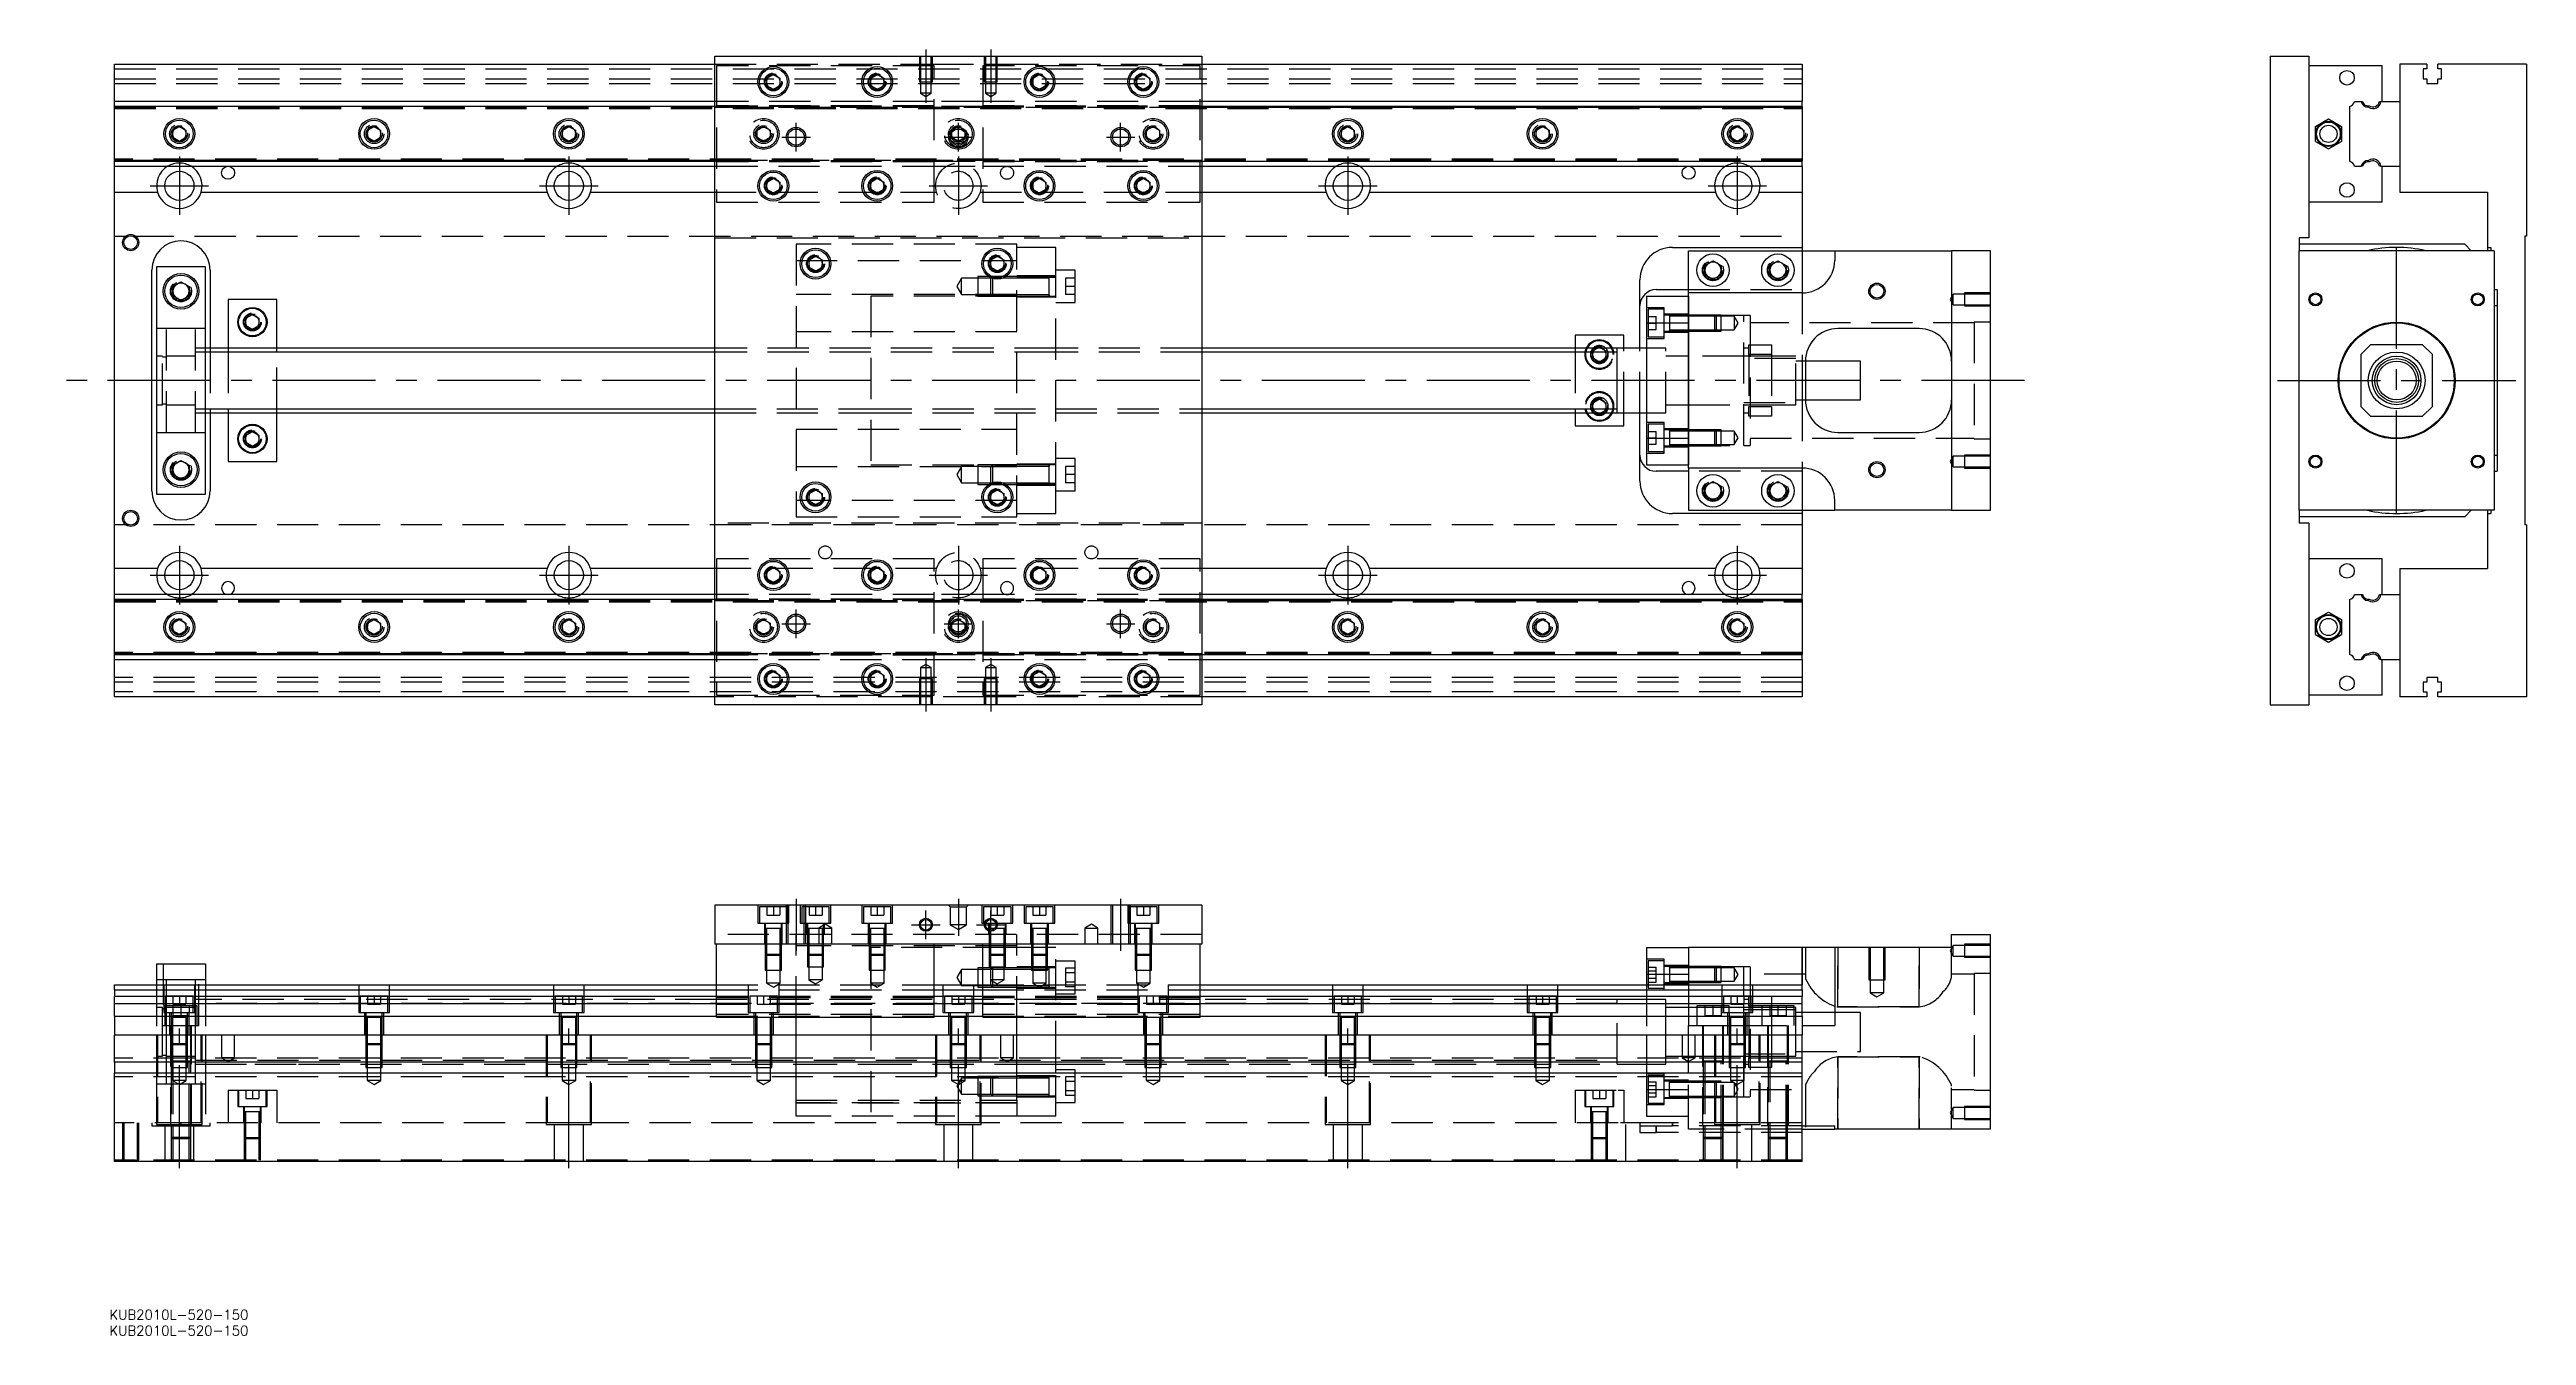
# Model space of a CAD drawing. Extents: x -20 to 743, y -294 to 102.
import ezdxf

# ---------------------------------------------------------------- set-up
doc = ezdxf.new("R2010")
doc.units = 0
doc.linetypes.add('CENTER', pattern=[50.8, 31.75, -6.35, 6.35, -6.35])
doc.linetypes.add('DASHED', pattern=[19.05, 12.7, -6.35])
doc.layers.get('0').update_dxf_attribs({"linetype": 'CONTINUOUS'})
doc.layers.add('CENTER', color=1, linetype='CENTER')
doc.styles.get("Standard").update_dxf_attribs({"font": 'txt.shx', "height": 3, "bigfont": 'bigfont.shx'})

# ---------------------------------------------------------------- blocks, each defined once
blk = doc.blocks.new('*U2')
at = {"color": 7, "linetype": 'CONTINUOUS'}
blk.add_text('KUB2010L-520-150', height=3, dxfattribs=at).set_placement((-1.54, -294.33))
blk = doc.blocks.new('*U3')
at = {"color": 7, "linetype": 'CONTINUOUS'}
blk.add_text('KUB2010L-520-150', height=3, dxfattribs=at).set_placement((-1.54, -289.44))

msp = doc.modelspace()

# ---------------------------------------------------------------- linework, layer by layer
at = {"color": 7, "linetype": 'CONTINUOUS'}
for p, q in [((185, -100), (185, 100)), ((185, 100), (335, 100)), ((335, 100), (335, -100)), ((664.13, 100), (676.13, 100)), ((664.13, 100), (664.13, -100)), ((676.13, 100), (676.13, 44)), ((0, 86), (0, 97.5)), ((0, 97.5), (185, 97.5)), ((201, 93.1547), (203, 94.309402)), ((201, 90.8453), (201, 93.1547)), ((203, 94.309402), (205, 93.1547)), ((205, 93.1547), (205, 90.8453)), ((233, 93.1547), (235, 94.309402)), ((233, 90.8453), (233, 93.1547)), ((235, 94.309402), (237, 93.1547)), ((237, 93.1547), (237, 90.8453)), ((283, 93.1547), (285, 94.309402)), ((283, 90.8453), (283, 93.1547)), ((285, 94.309402), (287, 93.1547)), ((287, 93.1547), (287, 90.8453)), ((315, 93.1547), (317, 94.309402)), ((315, 90.8453), (315, 93.1547)), ((317, 94.309402), (319, 93.1547)), ((319, 93.1547), (319, 90.8453)), ((335, 97.5), (520, 97.5)), ((520, 97.5), (520, 86)), ((698.63, 97), (676.13, 97)), ((698.63, 86), (698.63, 97)), ((704.13, 97.5), (704.13, 86)), ((712.43, 97.5), (704.13, 97.5)), ((712.43, 96), (711.28, 96)), ((711.28, 96), (711.28, 93)), ((711.28, 93), (712.43, 93)), ((712.43, 97.5), (712.43, 96)), ((712.43, 93), (712.43, 91.5)), ((715.83, 96), (715.83, 97.5)), ((743.13, 97.5), (715.83, 97.5)), ((716.98, 96), (715.83, 96)), ((715.83, 91.5), (715.83, 93)), ((715.83, 93), (716.98, 93)), ((716.98, 93), (716.98, 96)), ((743.13, 97.5), (743.13, 44.5)), ((0, 84.460392), (0, 86)), ((185, 86), (0, 86)), ((0, 67.539608), (0, 84.460392)), ((185, 84.460392), (0, 84.460392)), ((203, 89.690598), (201, 90.8453)), ((205, 90.8453), (203, 89.690598)), ((235, 89.690598), (233, 90.8453)), ((237, 90.8453), (235, 89.690598)), ((285, 89.690598), (283, 90.8453)), ((287, 90.8453), (285, 89.690598)), ((317, 89.690598), (315, 90.8453)), ((319, 90.8453), (317, 89.690598)), ((520, 86), (335, 86)), ((520, 84.460392), (335, 84.460392)), ((520, 84.460392), (520, 86)), ((520, 84.460392), (520, 67.539608)), ((688.63, 84.460392), (688.63, 67.539608)), ((690.169608, 86), (692.25154, 86)), ((692.25154, 86), (692.65668, 86)), ((697.807372, 86), (698.311934, 86)), ((698.311934, 86), (704.13, 86)), ((704.13, 86), (704.13, 66)), ((704.13, 86), (704.13, 66)), ((712.43, 91.5), (715.83, 91.5)), ((18, 77.1547), (20, 78.309402)), ((18, 74.8453), (18, 77.1547)), ((20, 78.309402), (22, 77.1547)), ((22, 77.1547), (22, 74.8453)), ((78, 77.1547), (80, 78.309402)), ((78, 74.8453), (78, 77.1547)), ((80, 78.309402), (82, 77.1547)), ((82, 77.1547), (82, 74.8453)), ((138, 77.1547), (140, 78.309402)), ((138, 74.8453), (138, 77.1547)), ((140, 78.309402), (142, 77.1547)), ((142, 77.1547), (142, 74.8453)), ((378, 77.1547), (380, 78.309402)), ((378, 74.8453), (378, 77.1547)), ((380, 78.309402), (382, 77.1547)), ((382, 77.1547), (382, 74.8453)), ((438, 77.1547), (440, 78.309402)), ((438, 74.8453), (438, 77.1547)), ((440, 78.309402), (442, 77.1547)), ((442, 77.1547), (442, 74.8453)), ((498, 77.1547), (500, 78.309402)), ((498, 74.8453), (498, 77.1547)), ((500, 78.309402), (502, 77.1547)), ((502, 77.1547), (502, 74.8453)), ((678.130002, 78.309401), (682.130002, 80.618802)), ((678.130002, 73.690599), (678.130002, 78.309401)), ((682.130002, 80.618802), (686.130002, 78.309401)), ((686.130002, 78.309401), (686.130002, 73.690599)), ((20, 73.690598), (18, 74.8453)), ((22, 74.8453), (20, 73.690598)), ((80, 73.690598), (78, 74.8453)), ((82, 74.8453), (80, 73.690598)), ((140, 73.690598), (138, 74.8453)), ((142, 74.8453), (140, 73.690598)), ((380, 73.690598), (378, 74.8453)), ((382, 74.8453), (380, 73.690598)), ((440, 73.690598), (438, 74.8453)), ((442, 74.8453), (440, 73.690598)), ((500, 73.690598), (498, 74.8453)), ((502, 74.8453), (500, 73.690598)), ((678.130002, 73.690599), (682.130002, 71.381198)), ((682.130002, 71.381198), (686.130002, 73.690599)), ((0, 67.539608), (185, 67.539608)), ((0, 66), (0, 67.539608)), ((0, 66), (185, 66)), ((0, 58), (0, 66)), ((201, 61.1547), (203, 62.309402)), ((201, 58.8453), (201, 61.1547)), ((203, 62.309402), (205, 61.1547)), ((205, 61.1547), (205, 58.8453)), ((233, 61.1547), (235, 62.309402)), ((233, 58.8453), (233, 61.1547)), ((235, 62.309402), (237, 61.1547)), ((237, 61.1547), (237, 58.8453)), ((283, 61.1547), (285, 62.309402)), ((283, 58.8453), (283, 61.1547)), ((285, 62.309402), (287, 61.1547)), ((287, 61.1547), (287, 58.8453)), ((315, 61.1547), (317, 62.309402)), ((315, 58.8453), (315, 61.1547)), ((317, 62.309402), (319, 61.1547)), ((319, 61.1547), (319, 58.8453)), ((335, 67.539608), (520, 67.539608)), ((335, 66), (520, 66)), ((520, 66), (520, 67.539608)), ((520, 66), (520, 58)), ((690.169608, 66), (692.25154, 66)), ((692.65668, 66), (692.25154, 66)), ((698.311934, 66), (697.807372, 66)), ((698.311934, 66), (704.13, 66)), ((698.63, 55), (698.63, 66)), ((704.13, 66), (704.13, 58)), ((0, 58), (13.291796, 58)), ((0, -58), (0, 58)), ((26.708204, 58), (133.291796, 58)), ((146.708204, 58), (185, 58)), ((203, 57.690598), (201, 58.8453)), ((205, 58.8453), (203, 57.690598)), ((235, 57.690598), (233, 58.8453)), ((237, 58.8453), (235, 57.690598)), ((285, 57.690598), (283, 58.8453)), ((287, 58.8453), (285, 57.690598)), ((317, 57.690598), (315, 58.8453)), ((319, 58.8453), (317, 57.690598)), ((335, 58), (373.291796, 58)), ((386.708204, 58), (493.291796, 58)), ((506.708204, 58), (520, 58)), ((520, 58), (520, 41)), ((698.63, 55), (676.13, 55)), ((704.13, 58), (731.13, 58)), ((731.13, 58), (731.13, 41)), ((214, 37.1547), (216, 38.309402)), ((216, 38.309402), (218, 37.1547)), ((270, 37.1547), (272, 38.309402)), ((272, 38.309402), (274, 37.1547)), ((480, 41), (520, 41)), ((485, 27), (485, 40)), ((485, 40), (530, 40)), ((520, 41), (520, 40)), ((530, 40), (530, 37)), ((530, 40), (566, 40)), ((566, 40), (566, -40)), ((578, 40), (566, 40)), ((578, -40), (578, 40)), ((676.13, 44), (673.13, 44)), ((673.13, 44), (673.13, 40)), ((724.13, 42), (673.13, 42)), ((673.13, -40), (673.13, 40)), ((733.13, 40), (673.13, 40)), ((726.13, 40), (724.13, 42)), ((731.13, 41), (732.13, 41)), ((731.13, 41), (731.13, 40)), ((732.13, 41), (732.13, 40)), ((733.13, 40), (733.13, -40)), ((743.13, 44.5), (742.63, 44.5)), ((742.63, 44.5), (742.63, -44.5)), ((11.5, -34), (11.5, 34)), ((13, 35), (13, -35)), ((28, 35), (13, 35)), ((28, -35), (28, 35)), ((29.5, 34), (29.5, 10)), ((214, 34.8453), (214, 37.1547)), ((216, 33.690598), (214, 34.8453)), ((218, 34.8453), (216, 33.690598)), ((218, 37.1547), (218, 34.8453)), ((270, 34.8453), (270, 37.1547)), ((272, 33.690598), (270, 34.8453)), ((274, 34.8453), (272, 33.690598)), ((274, 37.1547), (274, 34.8453)), ((470, 10), (470, 31)), ((490, 35.443376), (492.5, 36.886752)), ((490, 32.556624), (490, 35.443376)), ((492.5, 31.113248), (490, 32.556624)), ((492.5, 36.886752), (495, 35.443376)), ((495, 32.556624), (492.5, 31.113248)), ((495, 35.443376), (495, 32.556624)), ((510, 35.443376), (512.5, 36.886752)), ((510, 32.556624), (510, 35.443376)), ((512.5, 31.113248), (510, 32.556624)), ((512.5, 36.886752), (515, 35.443376)), ((515, 32.556624), (512.5, 31.113248)), ((515, 35.443376), (515, 32.556624)), ((18, 28.943376), (20.5, 30.386752)), ((18, 26.056624), (18, 28.943376)), ((20.5, 24.613248), (18, 26.056624)), ((20.5, 30.386752), (23, 28.943376)), ((23, 26.056624), (20.5, 24.613248)), ((23, 28.943376), (23, 26.056624)), ((50, 25), (35, 25)), ((35, 25), (35, 10)), ((50, 10), (50, 25)), ((288, 26.011846), (288, 26.012874)), ((472, 26), (485, 26)), ((472, 26), (472, 17.78342)), ((475, 28), (485, 28)), ((485, 17.78342), (485, 27)), ((520, 27), (485, 27)), ((733.13, 28), (734.13, 28)), ((734.13, 23), (733.13, 23)), ((734.13, 28), (734.13, -28)), ((40.5, 19.1547), (42.5, 20.309402)), ((40.5, 16.8453), (40.5, 19.1547)), ((42.5, 15.690598), (40.5, 16.8453)), ((42.5, 20.309402), (44.5, 19.1547)), ((44.5, 16.8453), (42.5, 15.690598)), ((44.5, 19.1547), (44.5, 16.8453)), ((472, 17.78342), (485, 17.78342)), ((472, 17.78342), (472, -17.78342)), ((485, 17.78342), (485, -17.78342)), ((485, -17.78342), (485, 17.78342)), ((556, 16), (531, 16)), ((185, 10), (28, 10)), ((463, 10), (335, 10)), ((450, 14), (450, 10)), ((465, 14), (450, 14)), ((463, 10), (462.995, 10)), ((463, -9.999498), (463, 10)), ((472, 10), (463, 10)), ((463.005, 10), (463, 10)), ((465, 10), (465, 14)), ((695.13, 11), (692.13, 8)), ((692.13, 8), (692.13, -8)), ((711.13, 11), (695.13, 11)), ((714.13, 8), (711.13, 11)), ((714.13, -8), (714.13, 8)), ((521, 6), (521, -6)), ((538, 6), (521, 6)), ((538, -6), (538, 6)), ((521, -6), (538, -6)), ((28, -10), (185, -10)), ((29.5, -10), (29.5, -34)), ((35, -10), (35, -25)), ((50, -25), (50, -10)), ((335, -10), (463, -10)), ((450, -10), (450, -14)), ((450, -14), (465, -14)), ((457.5, -10.309402), (456.964102, -10)), ((458.035898, -10), (457.5, -10.309402)), ((462.995, -10), (463, -10)), ((463, -10), (472, -10)), ((463, -10), (463.005, -10)), ((465, -14), (465, -10)), ((470, -31), (470, -10)), ((692.13, -8), (695.13, -11)), ((695.13, -11), (711.13, -11)), ((711.13, -11), (714.13, -8)), ((40.5, -16.8453), (42.5, -15.690598)), ((40.5, -19.1547), (40.5, -16.8453)), ((42.5, -20.309402), (40.5, -19.1547)), ((42.5, -15.690598), (44.5, -16.8453)), ((44.5, -19.1547), (42.5, -20.309402)), ((44.5, -16.8453), (44.5, -19.1547)), ((472, -17.78342), (485, -17.78342)), ((472, -17.78342), (472, -26)), ((485, -27), (485, -17.78342)), ((531, -16), (556, -16)), ((18, -26.056624), (20.5, -24.613248)), ((18, -28.943376), (18, -26.056624)), ((20.5, -30.386752), (18, -28.943376)), ((20.5, -24.613248), (23, -26.056624)), ((23, -28.943376), (20.5, -30.386752)), ((23, -26.056624), (23, -28.943376)), ((35, -25), (50, -25)), ((472, -26), (485, -26)), ((485, -28), (475, -28)), ((520, -27), (485, -27)), ((485, -27), (485, -40)), ((733.13, -23), (734.13, -23)), ((733.13, -28), (734.13, -28)), ((13, -35), (28, -35)), ((214, -34.8453), (216, -33.690598)), ((214, -37.1547), (214, -34.8453)), ((216, -38.309402), (214, -37.1547)), ((216, -33.690598), (218, -34.8453)), ((218, -37.1547), (216, -38.309402)), ((218, -34.8453), (218, -37.1547)), ((270, -31.511852), (270.44468, -31.511852)), ((270, -34.8453), (272, -33.690598)), ((270, -37.1547), (270, -34.8453)), ((272, -38.309402), (270, -37.1547)), ((272, -33.690598), (274, -34.8453)), ((274, -37.1547), (272, -38.309402)), ((274, -34.8453), (274, -37.1547)), ((490, -32.556624), (492.5, -31.113248)), ((490, -35.443376), (490, -32.556624)), ((492.5, -36.886752), (490, -35.443376)), ((492.5, -31.113248), (495, -32.556624)), ((495, -35.443376), (492.5, -36.886752)), ((495, -32.556624), (495, -35.443376)), ((510, -32.556624), (512.5, -31.113248)), ((510, -35.443376), (510, -32.556624)), ((512.5, -36.886752), (510, -35.443376)), ((512.5, -31.113248), (515, -32.556624)), ((515, -35.443376), (512.5, -36.886752)), ((515, -32.556624), (515, -35.443376)), ((530, -40), (530, -37)), ((520, -41), (480, -41)), ((485, -40), (530, -40)), ((520, -40), (520, -41)), ((520, -41), (520, -58)), ((566, -40), (530, -40)), ((566, -40), (578, -40)), ((673.13, -40), (673.13, -44)), ((733.13, -40), (673.13, -40)), ((724.13, -42), (673.13, -42)), ((676.13, -44), (673.13, -44)), ((676.13, -44), (676.13, -100)), ((724.13, -42), (726.13, -40)), ((731.13, -40), (731.13, -41)), ((731.13, -41), (731.13, -58)), ((731.13, -41), (732.13, -41)), ((732.13, -40), (732.13, -41)), ((743.13, -44.5), (742.63, -44.5)), ((743.13, -44.5), (743.13, -97.5)), ((0, -66), (0, -58)), ((13.291796, -58), (0, -58)), ((133.291796, -58), (26.708204, -58)), ((185, -58), (146.708204, -58)), ((201, -58.8453), (203, -57.690598)), ((201, -61.1547), (201, -58.8453)), ((203, -57.690598), (205, -58.8453)), ((205, -58.8453), (205, -61.1547)), ((233, -58.8453), (235, -57.690598)), ((233, -61.1547), (233, -58.8453)), ((235, -57.690598), (237, -58.8453)), ((237, -58.8453), (237, -61.1547)), ((283, -58.8453), (285, -57.690598)), ((283, -61.1547), (283, -58.8453)), ((285, -57.690598), (287, -58.8453)), ((287, -58.8453), (287, -61.1547)), ((315, -58.8453), (317, -57.690598)), ((315, -61.1547), (315, -58.8453)), ((317, -57.690598), (319, -58.8453)), ((319, -58.8453), (319, -61.1547)), ((373.291796, -58), (335, -58)), ((493.291796, -58), (386.708204, -58)), ((520, -58), (506.708204, -58)), ((520, -58), (520, -66)), ((698.63, -55), (676.13, -55)), ((698.63, -66), (698.63, -55)), ((704.13, -58), (704.13, -66)), ((704.13, -58), (731.13, -58)), ((0, -67.539608), (0, -66)), ((185, -66), (0, -66)), ((185, -67.539608), (0, -67.539608)), ((0, -84.460392), (0, -67.539608)), ((203, -62.309402), (201, -61.1547)), ((205, -61.1547), (203, -62.309402)), ((235, -62.309402), (233, -61.1547)), ((237, -61.1547), (235, -62.309402)), ((285, -62.309402), (283, -61.1547)), ((287, -61.1547), (285, -62.309402)), ((317, -62.309402), (315, -61.1547)), ((319, -61.1547), (317, -62.309402)), ((520, -66), (335, -66)), ((520, -67.539608), (335, -67.539608)), ((520, -67.539608), (520, -66)), ((520, -67.539608), (520, -84.460392)), ((688.63, -67.539608), (688.63, -84.460392)), ((690.169608, -66), (692.25154, -66)), ((692.25154, -66), (692.65668, -66)), ((697.807372, -66), (698.311934, -66)), ((698.311934, -66), (704.13, -66)), ((704.13, -66), (704.13, -86)), ((704.13, -66), (704.13, -86)), ((18, -74.8453), (20, -73.690598)), ((18, -77.1547), (18, -74.8453)), ((20, -73.690598), (22, -74.8453)), ((22, -74.8453), (22, -77.1547)), ((78, -74.8453), (80, -73.690598)), ((78, -77.1547), (78, -74.8453)), ((80, -73.690598), (82, -74.8453)), ((82, -74.8453), (82, -77.1547)), ((138, -74.8453), (140, -73.690598)), ((138, -77.1547), (138, -74.8453)), ((140, -73.690598), (142, -74.8453)), ((142, -74.8453), (142, -77.1547)), ((378, -74.8453), (380, -73.690598)), ((378, -77.1547), (378, -74.8453)), ((380, -73.690598), (382, -74.8453)), ((382, -74.8453), (382, -77.1547)), ((438, -74.8453), (440, -73.690598)), ((438, -77.1547), (438, -74.8453)), ((440, -73.690598), (442, -74.8453)), ((442, -74.8453), (442, -77.1547)), ((498, -74.8453), (500, -73.690598)), ((498, -77.1547), (498, -74.8453)), ((500, -73.690598), (502, -74.8453)), ((502, -74.8453), (502, -77.1547)), ((678.130002, -73.690599), (682.130002, -71.381198)), ((678.130002, -78.309401), (678.130002, -73.690599)), ((682.130002, -71.381198), (686.130002, -73.690599)), ((686.130002, -73.690599), (686.130002, -78.309401)), ((20, -78.309402), (18, -77.1547)), ((22, -77.1547), (20, -78.309402)), ((80, -78.309402), (78, -77.1547)), ((82, -77.1547), (80, -78.309402)), ((140, -78.309402), (138, -77.1547)), ((142, -77.1547), (140, -78.309402)), ((380, -78.309402), (378, -77.1547)), ((382, -77.1547), (380, -78.309402)), ((440, -78.309402), (438, -77.1547)), ((442, -77.1547), (440, -78.309402)), ((500, -78.309402), (498, -77.1547)), ((502, -77.1547), (500, -78.309402)), ((678.130002, -78.309401), (682.130002, -80.618802)), ((682.130002, -80.618802), (686.130002, -78.309401)), ((0, -84.460392), (185, -84.460392)), ((0, -86), (0, -84.460392)), ((0, -86), (185, -86)), ((0, -97.5), (0, -86)), ((201, -90.8453), (203, -89.690598)), ((201, -93.1547), (201, -90.8453)), ((203, -89.690598), (205, -90.8453)), ((205, -90.8453), (205, -93.1547)), ((233, -90.8453), (235, -89.690598)), ((233, -93.1547), (233, -90.8453)), ((235, -89.690598), (237, -90.8453)), ((237, -90.8453), (237, -93.1547)), ((283, -90.8453), (285, -89.690598)), ((283, -93.1547), (283, -90.8453)), ((285, -89.690598), (287, -90.8453)), ((287, -90.8453), (287, -93.1547)), ((315, -90.8453), (317, -89.690598)), ((315, -93.1547), (315, -90.8453)), ((317, -89.690598), (319, -90.8453)), ((319, -90.8453), (319, -93.1547)), ((335, -84.460392), (520, -84.460392)), ((335, -86), (520, -86)), ((520, -86), (520, -84.460392)), ((520, -86), (520, -97.5)), ((690.169608, -86), (692.25154, -86)), ((692.65668, -86), (692.25154, -86)), ((698.311934, -86), (697.807372, -86)), ((698.311934, -86), (704.13, -86)), ((698.63, -97), (698.63, -86)), ((704.13, -86), (704.13, -97.5)), ((715.83, -91.5), (712.43, -91.5)), ((712.43, -91.5), (712.43, -93)), ((715.83, -93), (715.83, -91.5)), ((185, -97.5), (0, -97.5)), ((203, -94.309402), (201, -93.1547)), ((205, -93.1547), (203, -94.309402)), ((235, -94.309402), (233, -93.1547)), ((237, -93.1547), (235, -94.309402)), ((285, -94.309402), (283, -93.1547)), ((287, -93.1547), (285, -94.309402)), ((317, -94.309402), (315, -93.1547)), ((319, -93.1547), (317, -94.309402)), ((520, -97.5), (335, -97.5)), ((698.63, -97), (676.13, -97)), ((712.43, -97.5), (704.13, -97.5)), ((712.43, -93), (711.28, -93)), ((711.28, -93), (711.28, -96)), ((711.28, -96), (712.43, -96)), ((712.43, -96), (712.43, -97.5)), ((716.98, -93), (715.83, -93)), ((715.83, -97.5), (715.83, -96)), ((715.83, -96), (716.98, -96)), ((743.13, -97.5), (715.83, -97.5)), ((716.98, -96), (716.98, -93)), ((335, -100), (185, -100)), ((664.13, -100), (676.13, -100)), ((185, -161.76), (185, -173.76)), ((335, -161.76), (185, -161.76)), ((335, -161.76), (335, -173.76)), ((335, -173.76), (185, -173.76)), ((185.5, -196.26), (185.5, -173.76)), ((252.5, -196.26), (252.5, -173.76)), ((267.5, -196.26), (267.5, -173.76)), ((334.5, -196.26), (334.5, -173.76)), ((472, -174.76), (485, -174.76)), ((472, -174.76), (472, -182.97658)), ((485, -174.76), (485, -186.26)), ((520, -174.76), (485, -174.76)), ((520, -186.26), (520, -174.76)), ((530, -174.76), (520, -174.76)), ((530, -174.76), (530, -198.76)), ((566, -174.76), (530, -174.76)), ((566, -174.76), (566, -170.76)), ((566, -170.76), (578, -170.76)), ((578, -230.76), (578, -170.76)), ((13, -179.76), (28, -179.76)), ((13, -179.76), (13, -186.26)), ((28, -179.76), (28, -186.26)), ((472, -182.97658), (485, -182.97658)), ((472, -182.97658), (472, -186.26)), ((0, -186.26), (185.5, -186.26)), ((0, -187.799608), (0, -186.26)), ((0, -187.799608), (185.5, -187.799608)), ((0, -187.799608), (0, -189.88154)), ((185.5, -189.88154), (0, -189.88154)), ((0, -192.096666), (0, -189.88154)), ((252.5, -186.26), (267.5, -186.26)), ((252.5, -187.799608), (267.5, -187.799608)), ((267.5, -189.88154), (252.5, -189.88154)), ((334.5, -186.26), (520, -186.26)), ((334.5, -187.799608), (520, -187.799608)), ((520, -189.88154), (334.5, -189.88154)), ((520, -187.799608), (520, -186.26)), ((520, -187.799608), (520, -189.88154)), ((520, -192.096666), (520, -189.88154)), ((185.5, -192.096666), (0, -192.096666)), ((0, -195.941934), (0, -192.096666)), ((0, -195.941934), (185.5, -195.941934)), ((0, -195.941934), (0, -201.76)), ((185.5, -196.26), (252.5, -196.26)), ((267.5, -192.096666), (252.5, -192.096666)), ((252.5, -195.941934), (267.5, -195.941934)), ((267.5, -196.26), (334.5, -196.26)), ((520, -192.096666), (334.5, -192.096666)), ((334.5, -195.941934), (520, -195.941934)), ((520, -195.941934), (520, -192.096666)), ((520, -195.941934), (520, -201.76)), ((0, -210.06), (0, -201.76)), ((520, -201.76), (0, -201.76)), ((520, -198.76), (530, -198.76)), ((520, -210.06), (520, -201.76)), ((520, -210.06), (0, -210.06)), ((0, -210.06), (0, -213.46)), ((0, -240.76), (0, -213.46)), ((520, -213.46), (0, -213.46)), ((520, -213.46), (520, -210.06)), ((520, -240.76), (520, -213.46)), ((520, -229.76), (530, -229.76)), ((520, -230.76), (530, -230.76)), ((530, -230.76), (530, -229.76)), ((578, -230.76), (530, -230.76)), ((520, -240.76), (0, -240.76))]:
    msp.add_line(p, q, dxfattribs=at)
at = {"color": 3, "linetype": 'DASHED'}
for p, q in [((248.000006, 100), (248.000006, 92)), ((248.35, 100), (248.35, 92)), ((251.65, 92), (251.65, 100)), ((251.999994, 92), (251.999994, 100)), ((268.000006, 100), (268.000006, 92)), ((268.35, 100), (268.35, 92)), ((271.65, 92), (271.65, 100)), ((271.999994, 92), (271.999994, 100)), ((0, 96), (520, 96)), ((0, 93), (520, 93)), ((185, 97.5), (248.000006, 97.5)), ((185.5, 97), (185.5, 55)), ((252.5, 97), (185.5, 97)), ((205.483582, 92.286038), (205.5, 92)), ((237.483582, 92.286038), (237.5, 92)), ((248.000006, 97.5), (251.999994, 97.5)), ((248.000006, 92), (251.999994, 92)), ((248.35, 92), (248.35, 88.5)), ((251.65, 88.5), (251.65, 92)), ((251.999994, 97.5), (268.000006, 97.5)), ((252.5, 55), (252.5, 97)), ((334.5, 97), (267.5, 97)), ((267.5, 97), (267.5, 55)), ((268.000006, 97.5), (271.999994, 97.5)), ((268.000006, 92), (271.999994, 92)), ((268.35, 92), (268.35, 88.5)), ((271.65, 88.5), (271.65, 92)), ((271.999994, 97.5), (335, 97.5)), ((287.483582, 92.286038), (287.5, 92)), ((319.483582, 92.286038), (319.5, 92)), ((334.5, 55), (334.5, 97)), ((0, 91.5), (520, 91.5)), ((0, 84.204452), (185, 84.204452)), ((0, 84.2), (520, 84.2)), ((185.5, 86), (185, 86)), ((185.5, 84.460392), (185, 84.460392)), ((185, 84.204452), (185.5, 84.204452)), ((252.5, 86), (185.5, 86)), ((252.5, 84.643014), (185.5, 84.643014)), ((185.5, 84.6), (252.5, 84.6)), ((252.5, 84.460392), (185.5, 84.460392)), ((185.5, 84.3), (252.5, 84.3)), ((185.5, 84.204452), (334.5, 84.204452)), ((251.65, 88.5), (248.35, 88.5)), ((248.35, 88.5), (250, 87.547372)), ((250, 87.547372), (251.65, 88.5)), ((267.5, 86), (252.5, 86)), ((267.5, 84.460392), (252.5, 84.460392)), ((334.5, 86), (267.5, 86)), ((334.5, 84.643014), (267.5, 84.643014)), ((267.5, 84.6), (334.5, 84.6)), ((334.5, 84.460392), (267.5, 84.460392)), ((267.5, 84.3), (334.5, 84.3)), ((271.65, 88.5), (268.35, 88.5)), ((268.35, 88.5), (270, 87.547372)), ((270, 87.547372), (271.65, 88.5)), ((335, 86), (334.5, 86)), ((335, 84.460392), (334.5, 84.460392)), ((334.5, 84.204452), (335, 84.204452)), ((335, 84.204452), (520, 84.204452)), ((0, 83.8), (520, 83.8)), ((198, 77.1547), (200, 78.309402)), ((198, 74.8453), (198, 77.1547)), ((200, 78.309402), (202, 77.1547)), ((202, 77.1547), (202, 74.8453)), ((258, 77.1547), (260, 78.309402)), ((258, 74.8453), (258, 77.1547)), ((260, 78.309402), (262, 77.1547)), ((262, 77.1547), (262, 74.8453)), ((318, 77.1547), (320, 78.309402)), ((318, 74.8453), (318, 77.1547)), ((320, 78.309402), (322, 77.1547)), ((322, 77.1547), (322, 74.8453)), ((22.483582, 76.286038), (22.5, 76)), ((82.483582, 76.286038), (82.5, 76)), ((142.483582, 76.286038), (142.5, 76)), ((200, 73.690598), (198, 74.8453)), ((202, 74.8453), (200, 73.690598)), ((202.483582, 76.286038), (202.5, 76)), ((260, 73.690598), (258, 74.8453)), ((262, 74.8453), (260, 73.690598)), ((262.483582, 76.286038), (262.5, 76)), ((317.5, 76), (317.518502, 76.303588)), ((320, 73.690598), (318, 74.8453)), ((322, 74.8453), (320, 73.690598)), ((377.5, 76), (377.518502, 76.303588)), ((437.5, 76), (437.518502, 76.303588)), ((502.483582, 76.286038), (502.5, 76)), ((520, 68.2), (0, 68.2)), ((520, 67.8), (0, 67.8)), ((185, 67.795548), (0, 67.795548)), ((185.5, 67.795548), (185, 67.795548)), ((185, 67.539608), (185.5, 67.539608)), ((185, 66), (185.5, 66)), ((334.5, 67.795548), (185.5, 67.795548)), ((252.5, 67.7), (185.5, 67.7)), ((185.5, 67.539608), (252.5, 67.539608)), ((252.5, 67.4), (185.5, 67.4)), ((252.5, 67.356986), (185.5, 67.356986)), ((185.5, 66), (252.5, 66)), ((252.5, 67.539608), (267.5, 67.539608)), ((252.5, 66), (267.5, 66)), ((334.5, 67.7), (267.5, 67.7)), ((267.5, 67.539608), (334.5, 67.539608)), ((334.5, 67.4), (267.5, 67.4)), ((334.5, 67.356986), (267.5, 67.356986)), ((267.5, 66), (334.5, 66)), ((335, 67.795548), (334.5, 67.795548)), ((334.5, 67.539608), (335, 67.539608)), ((334.5, 66), (335, 66)), ((520, 67.795548), (335, 67.795548)), ((185, 58), (253.291796, 58)), ((185.5, 55), (252.5, 55)), ((205.483582, 60.286038), (205.5, 60)), ((237.483582, 60.286038), (237.5, 60)), ((266.708204, 58), (335, 58)), ((267.5, 55), (334.5, 55)), ((287.483582, 60.286038), (287.5, 60)), ((314.5, 60), (314.512884, 60.253488)), ((0, 44.5), (4.359688, 44.5)), ((5.640312, 44.5), (520, 44.5)), ((185, 44), (335, 44)), ((278, 42), (210, 42)), ((210, 42), (210, -42)), ((278, -42), (278, 42)), ((290, 41), (278, 41)), ((290, 31.701734), (290, 41)), ((520, 40), (520, 28)), ((210, 37), (278, 37)), ((213.5, 36), (213.512884, 36.253488)), ((261, 31.511852), (259.556624, 29.011852)), ((261, 26.511852), (261, 31.511852)), ((266, 31.511852), (261, 31.511852)), ((266, 32.011846), (266, 26.011856)), ((269.419858, 32.011846), (266, 32.011846)), ((269.99998, 31.511852), (266, 31.511852)), ((270.49998, 32.011846), (269.419858, 32.011846)), ((270.124214, 31.636066), (270, 31.511852)), ((270, 26.511852), (270, 31.511852)), ((270.44468, 31.511852), (270, 31.511852)), ((270.5, 32.011852), (270.124214, 31.636066)), ((273.55532, 31.511852), (270.44468, 31.511852)), ((270.531284, 32.011846), (270.499994, 32.011846)), ((270.5, 32.011852), (270.5, 31.49306)), ((270.53127, 32.011852), (270.5, 32.011852)), ((270.5, 31.49306), (270.5, 26.011852)), ((273.46873, 32.011852), (270.53127, 32.011852)), ((273.468716, 32.011846), (270.531284, 32.011846)), ((274.580142, 32.011846), (273.468716, 32.011846)), ((274.580148, 32.011852), (273.46873, 32.011852)), ((278, 31.511852), (273.55532, 31.511852)), ((274.483582, 36.286038), (274.5, 36)), ((278, 32.011846), (274.580142, 32.011846)), ((278, 32.011852), (274.580148, 32.011852)), ((290, 32.261852), (278, 32.261852)), ((290, 31.701734), (278, 31.701734)), ((288.005, 32.011852), (278.00002, 32.011852)), ((288, 31.511852), (278.00002, 31.511852)), ((290, 32.011852), (287.995, 32.011852)), ((288, 31.662054), (288, 32.011852)), ((288, 32.011852), (288, 31.662054)), ((288, 26.361648), (288, 31.662054)), ((296, 34.011852), (290, 34.011852)), ((290, -31.701734), (290, 31.701734)), ((293, 31.511852), (293, 29.011852)), ((296, 31.511852), (293, 31.511852)), ((296, 24.011852), (296, 34.011852)), ((489.5, 34), (489.520026, 34.346056)), ((509.5, 34), (509.520026, 34.346056)), ((23.477798, 27.864306), (23.5, 27.5)), ((278, 26.5), (210, 26.5)), ((233, 26), (233, -26)), ((278, 26), (233, 26)), ((259.556624, 29.011852), (261, 26.511852)), ((261, 26.511852), (266, 26.511852)), ((266, 26.511852), (269.99998, 26.511852)), ((266, 26.011856), (270.49998, 26.011856)), ((270, 26.511852), (278, 26.511852)), ((270, 26.511852), (270.5, 26.011852)), ((270.5, 26.011856), (278, 26.011856)), ((270.5, 26.011852), (278, 26.011852)), ((278, 25.761852), (290, 25.761852)), ((278.00002, 26.511852), (288, 26.511852)), ((278.00002, 26.011852), (288.005, 26.011852)), ((287.995, 26.011852), (290, 26.011852)), ((288, 26.011852), (288, 26.361648)), ((288, 26.361648), (288, 26.011852)), ((290, 24.011852), (296, 24.011852)), ((296, 29.011852), (293, 29.011852)), ((293, 29.011852), (293, 26.511852)), ((296, 26.511852), (293, 26.511852)), ((485, 28), (520, 28)), ((485, 26), (485, 17.78342)), ((520, 28), (520, 27)), ((520, 27), (520, 6)), ((566.5, 26.65), (565.547372, 25)), ((565.547372, 25), (566.5, 23.35)), ((566.5, 23.35), (566.5, 26.65)), ((570, 26.65), (566.5, 26.65)), ((566.5, 23.35), (570, 23.35)), ((570, 26.999994), (570, 23.000006)), ((578, 26.999994), (570, 26.999994)), ((578, 26.65), (570, 26.65)), ((570, 23.35), (578, 23.35)), ((570, 23.000006), (578, 23.000006)), ((16, 16), (13, 16)), ((16, -16), (16, 16)), ((25, 16), (16, 16)), ((25, -16), (25, 16)), ((28, 16), (25, 16)), ((40, 18), (40.012884, 18.253488)), ((477.5, 22.42767), (472, 22.42767)), ((472.5, 21.92767), (472.5, 13.42767)), ((477.5, 21.92767), (472.5, 21.92767)), ((472.5, 19.67767), (475, 19.67767)), ((472.5, 17.67767), (475, 17.67767)), ((472.5, 15.67767), (475, 15.67767)), ((475, 17.67767), (475, 19.67767)), ((475, 15.67767), (475, 17.67767)), ((477.5, 12.92767), (477.5, 22.42767)), ((485, 20.42767), (477.5, 20.42767)), ((479.1, 20.17767), (477.5, 20.17767)), ((479.1, 20.17767), (479.095, 20.17767)), ((479.1, 20.17767), (479.1, 19.92022)), ((479.1, 19.920202), (479.1, 20.17767)), ((479.105, 20.17767), (479.1, 20.17767)), ((484.99998, 20.17767), (479.1, 20.17767)), ((479.1, 19.92022), (479.1, 15.435068)), ((484.99998, 19.77767), (479.1, 19.77767)), ((479.1, 15.57767), (484.99998, 15.57767)), ((479.1, 15.17767), (479.1, 15.435118)), ((479.1, 15.435068), (479.1, 15.17767)), ((493.1, 20.17767), (485, 20.17767)), ((493.1, 20.177664), (485, 20.177664)), ((502, 20), (485, 20)), ((493.5, 19.77767), (485, 19.77767)), ((485, 15.57767), (493.5, 15.57767)), ((493.1, 15.17767), (493.1, 20.17767)), ((493.5, 19.77767), (493.1, 20.17767)), ((493.1, 15.17767), (493.5, 15.57767)), ((495, 20.177664), (493.10002, 20.177664)), ((493.5, 19.77767), (493.5, 15.57767)), ((495, 19.77767), (493.50002, 19.77767)), ((493.50002, 15.57767), (495, 15.57767)), ((495, 15.177674), (495, 20.177664)), ((499, 19.77767), (495, 19.77767)), ((495, 15.57767), (499, 15.57767)), ((499, 19.77767), (499, 15.57767)), ((500.212436, 17.67767), (499, 19.77767)), ((499, 15.57767), (500.212436, 17.67767)), ((502, -20), (502, 20)), ((504, 20), (502, 20)), ((504, 20), (504, -20)), ((573, 17.75), (504, 17.75)), ((573, 18), (573, -18)), ((578, 18), (573, 18)), ((28, 10), (25, 10)), ((28, 8.75), (25, 8.75)), ((29.5, 10), (29.5, 8.75)), ((29.5, 8.75), (29.5, -8.75)), ((35, 10), (35, 8.75)), ((35, 8.75), (35, -8.75)), ((50, 8.75), (50, 10)), ((50, -8.75), (50, 8.75)), ((232.99998, 10), (185, 10)), ((232.99998, 8.75), (185, 8.75)), ((278, 15), (210, 15)), ((290, 10), (233, 10)), ((290, 8.75), (233, 8.75)), ((335, 10), (290.00002, 10)), ((335, 8.75), (290.00002, 8.75)), ((450, 10), (450, 8.75)), ((450, 8.75), (450, -8.75)), ((455.5, 9.1547), (456.964102, 10)), ((455.5, 8.75), (455.5, 9.1547)), ((455.5, 6.8453), (455.5, 8.75)), ((456.964102, 10), (457.5, 10.309402)), ((457.5, 10.309402), (458.035898, 10)), ((458.035898, 10), (459.5, 9.1547)), ((459.5, 9.1547), (459.5, 8.75)), ((459.5, 8.75), (459.5, 6.8453)), ((459.983582, 8.286038), (460, 8)), ((465, -10), (465, 10)), ((470, -10), (470, 10)), ((472, 12.92767), (477.5, 12.92767)), ((478, 10), (472, 10)), ((472.5, 13.42767), (477.5, 13.42767)), ((477.5, 15.17767), (479.1, 15.17767)), ((477.5, 14.92767), (485, 14.92767)), ((478, -10), (478, 10)), ((479.095, 15.17767), (479.1, 15.17767)), ((479.1, 15.17767), (479.105, 15.17767)), ((479.1, 15.17767), (484.99998, 15.17767)), ((485, 15.177674), (493.1, 15.177674)), ((485, 15.17767), (493.1, 15.17767)), ((493.10002, 15.177674), (495, 15.177674)), ((503.5, 10), (502, 10)), ((503.5, 11), (510.5, 11)), ((503.5, 8), (503.5, 11)), ((510.5, 8), (503.5, 8)), ((503.5, 8), (503.5, -8)), ((510.5, 11), (510.5, 8)), ((510.5, 8), (510.5, -8)), ((14.85, 7.5), (13, 7.5)), ((14.85, -7.5), (14.85, 7.5)), ((16, 7.15), (14.85, 7.15)), ((25, 7.5), (16, 7.5)), ((457.5, 5.690598), (455.5, 6.8453)), ((459.5, 6.8453), (457.5, 5.690598)), ((485, 7.5), (478, 7.5)), ((502.005, 7.5), (485, 7.5)), ((510.5, 7.5), (501.995, 7.5)), ((518, 6.75), (502, 6.75)), ((518, 7.5), (510.5, 7.5)), ((518, -7.5), (518, 7.5)), ((521, 6), (518, 6)), ((520, 6), (520, -6)), ((13, -7.5), (14.85, -7.5)), ((14.85, -7.15), (16, -7.15)), ((16, -7.5), (25, -7.5)), ((455.5, -6.8453), (457.5, -5.690598)), ((455.5, -8.75), (455.5, -6.8453)), ((457.5, -5.690598), (459.5, -6.8453)), ((459.5, -6.8453), (459.5, -8.75)), ((478, -7.5), (485, -7.5)), ((485, -7.5), (502.005, -7.5)), ((501.995, -7.5), (510.5, -7.5)), ((502, -6.75), (518, -6.75)), ((510.5, -7.5), (518, -7.5)), ((518, -6), (521, -6)), ((520, -6), (520, -27)), ((25, -8.75), (28, -8.75)), ((25, -10), (28, -10)), ((29.5, -8.75), (29.5, -10)), ((35, -8.75), (35, -10)), ((50, -10), (50, -8.75)), ((185, -8.75), (232.99998, -8.75)), ((185, -10), (232.99998, -10)), ((210, -15), (278, -15)), ((233, -8.75), (290, -8.75)), ((233, -10), (290, -10)), ((290.00002, -8.75), (335, -8.75)), ((290.00002, -10), (335, -10)), ((450, -8.75), (450, -10)), ((455.5, -9.1547), (455.5, -8.75)), ((456.964102, -10), (455.5, -9.1547)), ((459.5, -9.1547), (458.035898, -10)), ((459.5, -8.75), (459.5, -9.1547)), ((459.983582, -7.713962), (460, -8)), ((463, -10), (463, -9.999498)), ((472, -10), (478, -10)), ((477.5, -12.92767), (472, -12.92767)), ((472.5, -13.42767), (472.5, -21.92767)), ((477.5, -13.42767), (472.5, -13.42767)), ((477.5, -22.42767), (477.5, -12.92767)), ((485, -14.92767), (477.5, -14.92767)), ((479.1, -15.17767), (477.5, -15.17767)), ((479.1, -15.17767), (479.095, -15.17767)), ((479.1, -15.17767), (479.1, -15.435118)), ((479.1, -15.435136), (479.1, -15.17767)), ((484.99998, -15.17767), (479.1, -15.17767)), ((479.105, -15.17767), (479.1, -15.17767)), ((493.1, -15.17767), (485, -15.17767)), ((493.1, -15.177674), (485, -15.177674)), ((493.1, -20.17767), (493.1, -15.17767)), ((493.5, -15.57767), (493.1, -15.17767)), ((495, -15.177674), (493.10002, -15.177674)), ((495, -20.177664), (495, -15.177674)), ((502, -10), (503.5, -10)), ((503.5, -8), (510.5, -8)), ((503.5, -11), (503.5, -8)), ((510.5, -11), (503.5, -11)), ((510.5, -8), (510.5, -11)), ((13, -16), (16, -16)), ((16, -16), (25, -16)), ((25, -16), (28, -16)), ((40, -18), (40.012884, -17.746512)), ((472, -22.42767), (477.5, -22.42767)), ((472.5, -15.67767), (475, -15.67767)), ((472.5, -17.67767), (475, -17.67767)), ((472.5, -19.67767), (475, -19.67767)), ((472.5, -21.92767), (477.5, -21.92767)), ((475, -17.67767), (475, -15.67767)), ((475, -19.67767), (475, -17.67767)), ((477.5, -20.17767), (479.1, -20.17767)), ((477.5, -20.42767), (485, -20.42767)), ((479.095, -20.17767), (479.1, -20.17767)), ((479.1, -15.435118), (479.1, -19.920272)), ((484.99998, -15.57767), (479.1, -15.57767)), ((479.1, -19.77767), (484.99998, -19.77767)), ((479.1, -20.17767), (479.1, -19.92022)), ((479.1, -19.920272), (479.1, -20.17767)), ((479.1, -20.17767), (484.99998, -20.17767)), ((479.1, -20.17767), (479.105, -20.17767)), ((493.5, -15.57767), (485, -15.57767)), ((485, -17.78342), (485, -26)), ((485, -19.77767), (493.5, -19.77767)), ((485, -20), (502, -20)), ((485, -20.177664), (493.1, -20.177664)), ((485, -20.17767), (493.1, -20.17767)), ((493.1, -20.17767), (493.5, -19.77767)), ((493.10002, -20.177664), (495, -20.177664)), ((493.5, -15.57767), (493.5, -19.77767)), ((495, -15.57767), (493.50002, -15.57767)), ((493.50002, -19.77767), (495, -19.77767)), ((499, -15.57767), (495, -15.57767)), ((495, -19.77767), (499, -19.77767)), ((499, -15.57767), (499, -19.77767)), ((500.212436, -17.67767), (499, -15.57767)), ((499, -19.77767), (500.212436, -17.67767)), ((502, -20), (504, -20)), ((504, -17.75), (573, -17.75)), ((573, -18), (578, -18)), ((17.5, -27.5), (17.520026, -27.153944)), ((210, -26.5), (278, -26.5)), ((233, -26), (278, -26)), ((261, -26.511852), (259.556624, -29.011852)), ((259.556624, -29.011852), (261, -31.511852)), ((261, -31.511852), (261, -26.511852)), ((266, -26.511852), (261, -26.511852)), ((266, -26.011856), (266, -32.011846)), ((270.49998, -26.011856), (266, -26.011856)), ((269.99998, -26.511852), (266, -26.511852)), ((270.5, -26.011852), (270, -26.511852)), ((270, -31.511852), (270, -26.511852)), ((278, -26.511852), (270, -26.511852)), ((270.5, -26.011852), (270.5, -31.49306)), ((278, -26.011852), (270.5, -26.011852)), ((278, -26.011856), (270.5, -26.011856)), ((290, -25.761852), (278, -25.761852)), ((288.005, -26.011852), (278.00002, -26.011852)), ((288, -26.511852), (278.00002, -26.511852)), ((290, -26.011852), (287.995, -26.011852)), ((288, -26.511852), (288, -26.011846)), ((288, -26.361648), (288, -26.011852)), ((288, -26.011852), (288, -26.361648)), ((288, -31.662054), (288, -26.361648)), ((296, -24.011852), (290, -24.011852)), ((293, -26.511852), (293, -29.011852)), ((296, -26.511852), (293, -26.511852)), ((296, -29.011852), (293, -29.011852)), ((293, -29.011852), (293, -31.511852)), ((296, -34.011852), (296, -24.011852)), ((520, -28), (485, -28)), ((520, -27), (520, -28)), ((520, -28), (520, -40)), ((566.5, -23.35), (565.547372, -25)), ((565.547372, -25), (566.5, -26.65)), ((566.5, -26.65), (566.5, -23.35)), ((570, -23.35), (566.5, -23.35)), ((566.5, -26.65), (570, -26.65)), ((570, -23.000006), (570, -26.999994)), ((578, -23.000006), (570, -23.000006)), ((578, -23.35), (570, -23.35)), ((570, -26.65), (578, -26.65)), ((570, -26.999994), (578, -26.999994)), ((278, -37), (210, -37)), ((213.5, -36), (213.512884, -35.746512)), ((261, -31.511852), (266, -31.511852)), ((266, -31.511852), (269.99998, -31.511852)), ((266, -32.011846), (269.419858, -32.011846)), ((269.419858, -32.011846), (270.49998, -32.011846)), ((270, -31.511852), (270.124214, -31.636066)), ((270.124214, -31.636066), (270.5, -32.011852)), ((270.44468, -31.511852), (273.55532, -31.511852)), ((270.499994, -32.011846), (270.531284, -32.011846)), ((270.5, -31.49306), (270.5, -32.011852)), ((270.5, -32.011852), (270.53127, -32.011852)), ((270.53127, -32.011852), (273.46873, -32.011852)), ((270.531284, -32.011846), (273.468716, -32.011846)), ((273.468716, -32.011846), (274.580142, -32.011846)), ((273.46873, -32.011852), (274.580148, -32.011852)), ((273.55532, -31.511852), (278, -31.511852)), ((274.483582, -35.713962), (274.5, -36)), ((274.580142, -32.011846), (278, -32.011846)), ((274.580148, -32.011852), (278, -32.011852)), ((290, -31.701734), (278, -31.701734)), ((290, -31.701734), (278, -31.701734)), ((278, -32.261852), (290, -32.261852)), ((278.00002, -31.511852), (288, -31.511852)), ((278.00002, -32.011852), (288.005, -32.011852)), ((287.995, -32.011852), (290, -32.011852)), ((288, -32.011856), (288, -31.511852)), ((288, -32.011852), (288, -31.662054)), ((288, -31.662054), (288, -32.011852)), ((290, -41), (290, -31.701734)), ((290, -34.011852), (296, -34.011852)), ((296, -31.511852), (293, -31.511852)), ((489.5, -34), (489.520026, -33.653944)), ((515.477798, -33.635694), (515.5, -34)), ((4.359688, -44.5), (0, -44.5)), ((520, -44.5), (5.640312, -44.5)), ((335, -44), (185, -44)), ((210, -42), (278, -42)), ((278, -41), (290, -41)), ((253.291796, -58), (185, -58)), ((252.5, -55), (185.5, -55)), ((185.5, -55), (185.5, -97)), ((205.483582, -59.713962), (205.5, -60)), ((237.483582, -59.713962), (237.5, -60)), ((252.5, -97), (252.5, -55)), ((335, -58), (266.708204, -58)), ((334.5, -55), (267.5, -55)), ((267.5, -55), (267.5, -97)), ((287.483582, -59.713962), (287.5, -60)), ((319.483582, -59.713962), (319.5, -60)), ((334.5, -97), (334.5, -55)), ((0, -67.795548), (185, -67.795548)), ((0, -67.8), (520, -67.8)), ((0, -68.2), (520, -68.2)), ((185.5, -66), (185, -66)), ((185.5, -67.539608), (185, -67.539608)), ((185, -67.795548), (185.5, -67.795548)), ((252.5, -66), (185.5, -66)), ((252.5, -67.356986), (185.5, -67.356986)), ((185.5, -67.4), (252.5, -67.4)), ((252.5, -67.539608), (185.5, -67.539608)), ((185.5, -67.7), (252.5, -67.7)), ((185.5, -67.795548), (334.5, -67.795548)), ((267.5, -66), (252.5, -66)), ((267.5, -67.539608), (252.5, -67.539608)), ((334.5, -66), (267.5, -66)), ((334.5, -67.356986), (267.5, -67.356986)), ((267.5, -67.4), (334.5, -67.4)), ((334.5, -67.539608), (267.5, -67.539608)), ((267.5, -67.7), (334.5, -67.7)), ((335, -66), (334.5, -66)), ((335, -67.539608), (334.5, -67.539608)), ((334.5, -67.795548), (335, -67.795548)), ((335, -67.795548), (520, -67.795548)), ((22.483582, -75.713962), (22.5, -76)), ((82.483582, -75.713962), (82.5, -76)), ((142.483582, -75.713962), (142.5, -76)), ((198, -74.8453), (200, -73.690598)), ((198, -77.1547), (198, -74.8453)), ((200, -73.690598), (202, -74.8453)), ((202, -74.8453), (202, -77.1547)), ((202.483582, -75.713962), (202.5, -76)), ((258, -74.8453), (260, -73.690598)), ((258, -77.1547), (258, -74.8453)), ((260, -73.690598), (262, -74.8453)), ((262, -74.8453), (262, -77.1547)), ((262.483582, -75.713962), (262.5, -76)), ((317.5, -76), (317.518502, -75.696412)), ((318, -74.8453), (320, -73.690598)), ((318, -77.1547), (318, -74.8453)), ((320, -73.690598), (322, -74.8453)), ((322, -74.8453), (322, -77.1547)), ((382.483582, -75.713962), (382.5, -76)), ((442.483582, -75.713962), (442.5, -76)), ((502.483582, -75.713962), (502.5, -76)), ((520, -83.8), (0, -83.8)), ((200, -78.309402), (198, -77.1547)), ((202, -77.1547), (200, -78.309402)), ((260, -78.309402), (258, -77.1547)), ((262, -77.1547), (260, -78.309402)), ((320, -78.309402), (318, -77.1547)), ((322, -77.1547), (320, -78.309402)), ((520, -84.2), (0, -84.2)), ((185, -84.204452), (0, -84.204452)), ((520, -91.5), (0, -91.5)), ((185.5, -84.204452), (185, -84.204452)), ((185, -84.460392), (185.5, -84.460392)), ((185, -86), (185.5, -86)), ((334.5, -84.204452), (185.5, -84.204452)), ((252.5, -84.3), (185.5, -84.3)), ((185.5, -84.460392), (252.5, -84.460392)), ((252.5, -84.6), (185.5, -84.6)), ((252.5, -84.643014), (185.5, -84.643014)), ((185.5, -86), (252.5, -86)), ((250, -87.547372), (248.35, -88.5)), ((248.35, -88.5), (251.65, -88.5)), ((248.35, -88.5), (248.35, -92)), ((251.65, -88.5), (250, -87.547372)), ((251.65, -92), (251.65, -88.5)), ((252.5, -84.460392), (267.5, -84.460392)), ((252.5, -86), (267.5, -86)), ((334.5, -84.3), (267.5, -84.3)), ((267.5, -84.460392), (334.5, -84.460392)), ((334.5, -84.6), (267.5, -84.6)), ((334.5, -84.643014), (267.5, -84.643014)), ((267.5, -86), (334.5, -86)), ((270, -87.547372), (268.35, -88.5)), ((268.35, -88.5), (271.65, -88.5)), ((268.35, -88.5), (268.35, -92)), ((271.65, -88.5), (270, -87.547372)), ((271.65, -92), (271.65, -88.5)), ((335, -84.204452), (334.5, -84.204452)), ((334.5, -84.460392), (335, -84.460392)), ((334.5, -86), (335, -86)), ((520, -84.204452), (335, -84.204452)), ((520, -93), (0, -93)), ((520, -96), (0, -96)), ((248.000006, -97.5), (185, -97.5)), ((185.5, -97), (252.5, -97)), ((200.5, -92), (200.512884, -91.746512)), ((232.5, -92), (232.518502, -91.696412)), ((251.999994, -92), (248.000006, -92)), ((248.000006, -92), (248.000006, -100)), ((251.999994, -97.5), (248.000006, -97.5)), ((248.35, -92), (248.35, -100)), ((251.65, -100), (251.65, -92)), ((251.999994, -100), (251.999994, -92)), ((268.000006, -97.5), (251.999994, -97.5)), ((267.5, -97), (334.5, -97)), ((271.999994, -92), (268.000006, -92)), ((268.000006, -92), (268.000006, -100)), ((271.999994, -97.5), (268.000006, -97.5)), ((268.35, -92), (268.35, -100)), ((271.65, -100), (271.65, -92)), ((271.999994, -100), (271.999994, -92)), ((335, -97.5), (271.999994, -97.5)), ((282.5, -92), (282.518502, -91.696412)), ((319.483582, -91.713962), (319.5, -92)), ((198.25, -161.76), (198.25, -167.26)), ((198.25, -167.26), (207.75, -167.26)), ((207.25, -162.26), (198.75, -162.26)), ((198.75, -162.26), (198.75, -167.26)), ((200.25, -167.26), (200.25, -173.76)), ((200.5, -167.26), (200.5, -168.86)), ((201, -162.26), (201, -164.76)), ((201, -164.76), (203, -164.76)), ((203, -162.26), (203, -164.76)), ((203, -164.76), (205, -164.76)), ((205, -162.26), (205, -164.76)), ((205.5, -168.86), (205.5, -167.26)), ((205.75, -173.76), (205.75, -167.26)), ((207.000006, -161.76), (207.000006, -162.26)), ((207.000006, -162.26), (207.000006, -167.26)), ((207.000006, -167.26), (207.000006, -173.76)), ((207.25, -167.26), (207.25, -162.26)), ((207.5, -161.76), (207.5, -173.76)), ((207.75, -167.26), (207.75, -161.76)), ((211.25, -161.76), (211.25, -167.26)), ((211.25, -167.26), (220.75, -167.26)), ((212.999994, -162.26), (211.75, -162.26)), ((211.75, -162.26), (211.75, -167.26)), ((212.5, -173.76), (212.5, -161.76)), ((212.999994, -173.76), (212.999994, -161.76)), ((220.25, -162.26), (212.999994, -162.26)), ((213.25, -167.26), (213.25, -170.76)), ((213.5, -167.26), (213.5, -168.86)), ((214, -162.26), (214, -164.76)), ((214, -164.76), (216, -164.76)), ((216, -162.26), (216, -164.76)), ((216, -164.76), (218, -164.76)), ((219, -167.6053), (217, -168.76)), ((218, -162.26), (218, -164.76)), ((218.5, -168.86), (218.5, -167.26)), ((218.75, -170.76), (218.75, -167.26)), ((221, -168.76), (219, -167.6053)), ((220.25, -167.26), (220.25, -162.26)), ((220.75, -167.26), (220.75, -161.76)), ((230.25, -161.76), (230.25, -167.26)), ((230.25, -167.26), (239.75, -167.26)), ((239.25, -162.26), (230.75, -162.26)), ((230.75, -162.26), (230.75, -167.26)), ((232.25, -167.26), (232.25, -173.76)), ((232.5, -167.26), (232.5, -168.86)), ((233, -162.26), (233, -164.76)), ((233, -164.76), (235, -164.76)), ((235, -162.26), (235, -164.76)), ((235, -164.76), (237, -164.76)), ((237, -162.26), (237, -164.76)), ((237.5, -168.86), (237.5, -167.26)), ((237.75, -173.76), (237.75, -167.26)), ((239.25, -167.26), (239.25, -162.26)), ((239.75, -167.26), (239.75, -161.76)), ((257.5, -162.26), (257, -161.76)), ((257.5, -162.26), (257.5, -167.76)), ((257.5, -162.26), (262.5, -162.26)), ((262.5, -167.76), (257.5, -167.76)), ((257.5, -167.76), (260, -169.203376)), ((260, -169.203376), (262.5, -167.76)), ((262.5, -162.26), (263, -161.76)), ((262.5, -167.76), (262.5, -162.26)), ((267.25, -161.76), (267.25, -167.26)), ((267.25, -167.26), (276.75, -167.26)), ((276.25, -162.26), (267.75, -162.26)), ((267.75, -162.26), (267.75, -167.26)), ((269.25, -167.26), (269.25, -170.76)), ((269.5, -167.26), (269.5, -168.86)), ((270, -162.26), (270, -164.76)), ((270, -164.76), (272, -164.76)), ((272, -162.26), (272, -164.76)), ((272, -164.76), (274, -164.76)), ((274, -162.26), (274, -164.76)), ((274.5, -168.86), (274.5, -167.26)), ((274.75, -170.76), (274.75, -167.26)), ((276.25, -167.26), (276.25, -162.26)), ((276.75, -167.26), (276.75, -161.76)), ((280.25, -161.76), (280.25, -167.26)), ((280.25, -167.26), (289.75, -167.26)), ((289.25, -162.26), (280.75, -162.26)), ((280.75, -162.26), (280.75, -167.26)), ((282.25, -167.26), (282.25, -173.76)), ((282.5, -167.26), (282.5, -168.86)), ((283, -162.26), (283, -164.76)), ((283, -164.76), (285, -164.76)), ((285, -162.26), (285, -164.76)), ((285, -164.76), (287, -164.76)), ((287, -162.26), (287, -164.76)), ((287.5, -168.86), (287.5, -167.26)), ((287.75, -173.76), (287.75, -167.26)), ((289.25, -167.26), (289.25, -162.26)), ((289.75, -167.26), (289.75, -161.76)), ((301, -167.6053), (299, -168.76)), ((303, -168.76), (301, -167.6053)), ((307.000006, -161.76), (307.000006, -173.76)), ((307.5, -161.76), (307.5, -173.76)), ((312.25, -161.76), (312.25, -167.26)), ((312.25, -167.26), (321.75, -167.26)), ((312.5, -173.76), (312.5, -161.76)), ((321.25, -162.26), (312.75, -162.26)), ((312.75, -162.26), (312.75, -167.26)), ((312.999994, -162.26), (312.999994, -161.76)), ((312.999994, -167.26), (312.999994, -162.26)), ((312.999994, -173.76), (312.999994, -167.26)), ((314.25, -167.26), (314.25, -173.76)), ((314.5, -167.26), (314.5, -168.86)), ((315, -162.26), (315, -164.76)), ((315, -164.76), (317, -164.76)), ((317, -162.26), (317, -164.76)), ((317, -164.76), (319, -164.76)), ((319, -162.26), (319, -164.76)), ((319.5, -168.86), (319.5, -167.26)), ((319.75, -173.76), (319.75, -167.26)), ((321.25, -167.26), (321.25, -162.26)), ((321.75, -167.26), (321.75, -161.76)), ((335, -170.76), (185, -170.76)), ((200.5, -168.855), (200.5, -168.86)), ((200.5, -168.86), (200.757448, -168.86)), ((200.757468, -168.86), (200.5, -168.86)), ((200.5, -168.86), (200.5, -173.75998)), ((200.5, -168.86), (200.5, -168.865)), ((200.5, -173.76), (200.5, -176.86)), ((200.500006, -173.76), (200.500006, -176.860006)), ((205.242552, -168.86), (200.757468, -168.86)), ((200.9, -168.86), (200.9, -173.75998)), ((200.9, -173.76), (200.9, -177.26)), ((205.1, -173.75998), (205.1, -168.86)), ((205.1, -177.26), (205.1, -173.76)), ((205.5, -168.86), (205.242552, -168.86)), ((205.242602, -168.86), (205.5, -168.86)), ((205.499994, -176.860006), (205.499994, -173.76)), ((205.5, -168.86), (205.5, -168.855)), ((205.5, -173.75998), (205.5, -168.86)), ((205.5, -168.865), (205.5, -168.86)), ((205.5, -176.86), (205.5, -173.76)), ((210, -173.76), (210, -170.76)), ((210, -196.26), (210, -173.76)), ((278, -174.26), (210, -174.26)), ((213.5, -168.855), (213.5, -168.86)), ((213.757468, -168.86), (213.5, -168.86)), ((213.5, -168.86), (213.5, -168.865)), ((213.5, -168.86), (213.5, -170.75998)), ((213.5, -170.76), (213.5, -173.76)), ((213.5, -173.76), (213.5, -176.86)), ((213.500006, -170.76), (213.500006, -173.76)), ((213.500006, -173.76), (213.500006, -176.860006)), ((216.902224, -168.86), (213.757468, -168.86)), ((213.9, -168.86), (213.9, -170.75998)), ((213.9, -170.76), (213.9, -173.76)), ((213.9, -173.76), (213.9, -177.26)), ((217, -168.76), (219, -168.76)), ((217, -168.76), (217, -173.76)), ((218.1, -170.75998), (218.1, -168.86)), ((218.1, -173.76), (218.1, -170.76)), ((218.1, -177.26), (218.1, -173.76)), ((218.499994, -173.76), (218.499994, -170.76)), ((218.499994, -176.860006), (218.499994, -173.76)), ((218.5, -168.86), (218.5, -168.855)), ((218.5, -168.865), (218.5, -168.86)), ((218.5, -170.75998), (218.5, -168.86)), ((218.5, -173.76), (218.5, -170.76)), ((218.5, -176.86), (218.5, -173.76)), ((219, -168.76), (221, -168.76)), ((221, -173.76), (221, -168.76)), ((232.5, -168.855), (232.5, -168.86)), ((232.5, -168.86), (232.757448, -168.86)), ((232.757468, -168.86), (232.5, -168.86)), ((232.5, -168.86), (232.5, -168.865)), ((232.5, -168.86), (232.5, -173.75998)), ((232.5, -173.76), (232.5, -176.86)), ((232.500006, -173.76), (232.500006, -176.860006)), ((237.242552, -168.86), (232.757468, -168.86)), ((232.9, -168.86), (232.9, -173.75998)), ((232.9, -173.76), (232.9, -177.26)), ((233, -174.76), (233, -226.76)), ((274.1, -174.76), (233, -174.76)), ((237.1, -173.75998), (237.1, -168.86)), ((237.1, -177.26), (237.1, -173.76)), ((237.5, -168.86), (237.242552, -168.86)), ((237.242602, -168.86), (237.5, -168.86)), ((237.499994, -176.860006), (237.499994, -173.76)), ((237.5, -168.86), (237.5, -168.855)), ((237.5, -168.865), (237.5, -168.86)), ((237.5, -173.75998), (237.5, -168.86)), ((237.5, -176.86), (237.5, -173.76)), ((269.5, -168.855), (269.5, -168.86)), ((269.757468, -168.86), (269.5, -168.86)), ((269.5, -168.86), (269.5, -169.332418)), ((269.5, -168.86), (269.5, -168.865)), ((269.5, -169.332418), (269.5, -169.696492)), ((269.5, -169.696492), (269.5, -170.75998)), ((269.5, -170.76), (269.5, -176.86)), ((269.500006, -170.76), (269.500006, -176.86)), ((271.229562, -168.86), (269.757468, -168.86)), ((269.9, -168.86), (269.9, -169.406966)), ((269.9, -169.406966), (269.9, -169.757498)), ((269.9, -169.757498), (269.9, -170.75998)), ((269.9, -170.76), (269.9, -177.26)), ((271.669968, -168.86), (271.229562, -168.86)), ((271.67033, -168.86), (271.229838, -168.86)), ((274.242552, -168.86), (271.669968, -168.86)), ((274.1, -170.75998), (274.1, -168.86)), ((274.1, -173.76), (274.1, -170.76)), ((274.1, -177.26), (274.1, -173.76)), ((274.5, -174.76), (274.1, -174.76)), ((274.5, -168.86), (274.242552, -168.86)), ((274.499994, -173.76), (274.499994, -170.76)), ((274.499994, -176.860006), (274.499994, -173.76)), ((274.5, -168.86), (274.5, -168.855)), ((274.5, -170.75998), (274.5, -168.86)), ((274.5, -168.865), (274.5, -168.86)), ((274.5, -173.76), (274.5, -170.76)), ((274.5, -176.86), (274.5, -173.76)), ((278, -174.76), (274.5, -174.76)), ((278, -173.76), (278, -170.76)), ((278, -196.26), (278, -173.76)), ((282.5, -174.76), (278, -174.76)), ((282.5, -168.855), (282.5, -168.86)), ((282.5, -168.86), (282.757448, -168.86)), ((282.757468, -168.86), (282.5, -168.86)), ((282.5, -168.86), (282.5, -173.75998)), ((282.5, -168.86), (282.5, -168.865)), ((282.5, -173.76), (282.5, -176.86)), ((282.9, -174.76), (282.5, -174.76)), ((282.500006, -173.76), (282.500006, -176.860006)), ((287.242552, -168.86), (282.757468, -168.86)), ((282.9, -168.86), (282.9, -173.75998)), ((282.9, -173.76), (282.9, -177.26)), ((287.1, -174.76), (282.9, -174.76)), ((287.1, -173.75998), (287.1, -168.86)), ((287.1, -177.26), (287.1, -173.76)), ((287.5, -174.76), (287.1, -174.76)), ((287.5, -168.86), (287.242552, -168.86)), ((287.242602, -168.86), (287.5, -168.86)), ((287.499994, -176.860006), (287.499994, -173.76)), ((287.5, -168.86), (287.5, -168.855)), ((287.5, -173.75998), (287.5, -168.86)), ((287.5, -168.865), (287.5, -168.86)), ((287.5, -176.86), (287.5, -173.76)), ((290, -174.76), (287.5, -174.76)), ((290, -210.06), (290, -174.76)), ((299, -168.76), (301, -168.76)), ((299, -168.76), (299, -173.76)), ((301, -168.76), (303, -168.76)), ((303, -173.76), (303, -168.76)), ((314.5, -168.855), (314.5, -168.86)), ((314.5, -168.86), (314.757448, -168.86)), ((314.757468, -168.86), (314.5, -168.86)), ((314.5, -168.86), (314.5, -168.865)), ((314.5, -168.86), (314.5, -173.75998)), ((314.5, -173.76), (314.5, -176.86)), ((314.500006, -173.76), (314.500006, -176.860006)), ((319.242552, -168.86), (314.757468, -168.86)), ((314.9, -168.86), (314.9, -173.75998)), ((314.9, -173.76), (314.9, -177.26)), ((319.1, -173.75998), (319.1, -168.86)), ((319.1, -177.26), (319.1, -173.76)), ((319.5, -168.86), (319.242552, -168.86)), ((319.242602, -168.86), (319.5, -168.86)), ((319.499994, -176.860006), (319.499994, -173.76)), ((319.5, -168.86), (319.5, -168.855)), ((319.5, -168.865), (319.5, -168.86)), ((319.5, -173.75998), (319.5, -168.86)), ((319.5, -176.86), (319.5, -173.76)), ((520, -174.76), (520, -186.26)), ((521, -174.76), (521, -184.054836)), ((531, -193.074786), (531, -174.76)), ((531, -174.76), (531, -193.074786)), ((540.500006, -174.76), (540.500006, -184.76)), ((540.9, -174.76), (540.9, -184.76)), ((545.1, -184.76), (545.1, -174.76)), ((545.499994, -184.76), (545.499994, -174.76)), ((556, -174.76), (556, -193.074786)), ((556, -193.074786), (556, -174.76)), ((566.5, -174.11), (565.547372, -175.76)), ((566, -184.054836), (566, -174.76)), ((566.5, -177.41), (566.5, -174.11)), ((570, -174.11), (566.5, -174.11)), ((570, -173.760006), (570, -177.759994)), ((578, -173.760006), (570, -173.760006)), ((578, -174.11), (570, -174.11)), ((15, -179.76), (15, -198.76)), ((26, -198.76), (26, -179.76)), ((200.5, -176.86), (205.5, -176.86)), ((200.5, -176.86), (200.9, -177.26)), ((200.500006, -176.86002), (200.500006, -181.76)), ((200.500006, -181.76), (205.499994, -181.76)), ((205.1, -177.26), (200.9, -177.26)), ((200.9, -177.26002), (200.9, -181.76)), ((200.9, -181.76), (200.9, -185.76)), ((205.1, -177.26), (205.5, -176.86)), ((205.1, -181.76), (205.1, -177.26002)), ((205.1, -185.76), (205.1, -181.76)), ((205.499994, -181.76), (205.499994, -176.86002)), ((213.5, -176.86), (218.5, -176.86)), ((213.5, -176.86), (213.9, -177.26)), ((213.500006, -176.86002), (213.500006, -180.76)), ((213.500006, -180.76), (218.499994, -180.76)), ((218.1, -177.26), (213.9, -177.26)), ((213.9, -177.26002), (213.9, -180.76)), ((213.9, -180.76), (213.9, -184.76)), ((218.1, -177.26), (218.5, -176.86)), ((218.1, -180.76), (218.1, -177.26002)), ((218.1, -184.76), (218.1, -180.76)), ((218.499994, -180.76), (218.499994, -176.86002)), ((232.5, -176.86), (237.5, -176.86)), ((232.5, -176.86), (232.9, -177.26)), ((232.500006, -176.86002), (232.500006, -181.76)), ((232.500006, -181.76), (237.499994, -181.76)), ((237.1, -177.26), (232.9, -177.26)), ((232.9, -177.26002), (232.9, -181.76)), ((232.9, -181.76), (232.9, -185.76)), ((237.1, -177.26), (237.5, -176.86)), ((237.1, -181.76), (237.1, -177.26002)), ((237.1, -185.76), (237.1, -181.76)), ((237.499994, -181.76), (237.499994, -176.86002)), ((261, -181.51), (259.556624, -184.01)), ((261, -186.51), (261, -181.51)), ((266, -181.51), (261, -181.51)), ((266, -181.010006), (266, -187.009994)), ((270.49998, -181.010006), (266, -181.010006)), ((269.99998, -181.51), (266, -181.51)), ((269.5, -176.86), (274.5, -176.86)), ((269.5, -176.86), (269.9, -177.26)), ((269.500006, -176.86002), (269.500006, -180.76)), ((269.500006, -180.76), (274.499994, -180.76)), ((274.1, -177.26), (269.9, -177.26)), ((269.9, -177.26002), (269.9, -180.76)), ((269.9, -180.76), (269.9, -184.76)), ((270.5, -181.01), (270, -181.51)), ((270, -186.51), (270, -181.51)), ((278, -181.51), (270, -181.51)), ((270.5, -181.01), (270.5, -187.01)), ((278, -181.01), (270.5, -181.01)), ((278, -181.010006), (270.5, -181.010006)), ((274.1, -177.26), (274.5, -176.86)), ((274.1, -180.76), (274.1, -177.26002)), ((274.1, -184.76), (274.1, -180.76)), ((274.499994, -180.76), (274.499994, -176.86002)), ((290, -180.76), (278, -180.76)), ((282.500006, -181.01), (278.00002, -181.01)), ((288, -181.51), (278.00002, -181.51)), ((282.5, -176.86), (287.5, -176.86)), ((282.5, -176.86), (282.9, -177.26)), ((282.500006, -176.86002), (282.500006, -181.76)), ((287.499994, -181.01), (282.500006, -181.01)), ((282.500006, -181.76), (287.499994, -181.76)), ((287.1, -177.26), (282.9, -177.26)), ((282.9, -177.26002), (282.9, -181.76)), ((282.9, -181.76), (282.9, -185.76)), ((287.1, -177.26), (287.5, -176.86)), ((287.1, -181.76), (287.1, -177.26002)), ((287.1, -185.76), (287.1, -181.76)), ((287.499994, -181.76), (287.499994, -176.86002)), ((288, -181.01), (287.499994, -181.01)), ((288, -181.01), (287.995, -181.01)), ((288, -181.359602), (288, -181.01)), ((288.005, -181.01), (288, -181.01)), ((290, -181.01), (288, -181.01)), ((288, -183.84997), (288, -181.359602)), ((296, -179.01), (290, -179.01)), ((293, -181.123248), (293, -182.566624)), ((296, -181.123248), (293, -181.123248)), ((293, -182.566624), (293, -185.453376)), ((296, -182.566624), (293, -182.566624)), ((296, -189.01), (296, -179.01)), ((314.5, -176.86), (319.5, -176.86)), ((314.5, -176.86), (314.9, -177.26)), ((314.500006, -176.86002), (314.500006, -181.76)), ((314.500006, -181.76), (319.499994, -181.76)), ((319.1, -177.26), (314.9, -177.26)), ((314.9, -177.26002), (314.9, -181.76)), ((314.9, -181.76), (314.9, -185.76)), ((319.1, -177.26), (319.5, -176.86)), ((319.1, -181.76), (319.1, -177.26002)), ((319.1, -185.76), (319.1, -181.76)), ((319.499994, -181.76), (319.499994, -176.86002)), ((477.5, -178.33233), (472, -178.33233)), ((472.5, -178.83233), (472.5, -183.08233)), ((477.5, -178.83233), (472.5, -178.83233)), ((472.5, -180.77293), (475, -180.77293)), ((472.5, -181.92763), (475, -181.92763)), ((472.5, -183.08233), (472.5, -186.26)), ((475, -181.92763), (475, -180.77293)), ((475, -184.237032), (475, -181.92763)), ((477.5, -183.08233), (477.5, -178.33233)), ((485, -180.33233), (477.5, -180.33233)), ((479.1, -180.58233), (477.5, -180.58233)), ((477.5, -187.83233), (477.5, -183.08233)), ((479.1, -180.58233), (479.095, -180.58233)), ((479.1, -180.582326), (479.1, -180.583182)), ((479.1, -180.58233), (479.1, -180.83978)), ((479.1, -180.839798), (479.1, -180.58233)), ((484.99998, -180.58233), (479.1, -180.58233)), ((479.105, -180.58233), (479.1, -180.58233)), ((479.1, -180.83978), (479.1, -185.58233)), ((484.99998, -180.98233), (479.1, -180.98233)), ((493.1, -180.58233), (485, -180.58233)), ((493.100006, -180.582336), (485, -180.582336)), ((493.27767, -180.76), (485, -180.76)), ((493.5, -180.98233), (485, -180.98233)), ((493.1, -183.08233), (493.1, -180.58233)), ((493.5, -180.98233), (493.1, -180.58233)), ((493.1, -185.58233), (493.1, -183.08233)), ((495, -180.582336), (493.10002, -180.582336)), ((495, -180.76), (493.27767, -180.76)), ((493.5, -180.98233), (493.5, -185.18233)), ((495, -180.98233), (493.50002, -180.98233)), ((495, -185.582326), (495, -180.582336)), ((502, -180.76), (495, -180.76)), ((499, -180.98233), (495, -180.98233)), ((499, -180.98233), (499, -185.18233)), ((500.212436, -183.08233), (499, -180.98233)), ((499, -185.18233), (500.212436, -183.08233)), ((502, -189.76), (502, -180.76)), ((504, -180.76), (502, -180.76)), ((504, -180.76), (504, -220.76)), ((521, -183.01), (504, -183.01)), ((565.547372, -175.76), (566.5, -177.41)), ((573, -183.01), (566, -183.01)), ((566.5, -177.41), (570, -177.41)), ((570, -177.41), (578, -177.41)), ((570, -177.759994), (578, -177.759994)), ((573, -182.76), (573, -218.76)), ((578, -182.76), (573, -182.76)), ((16, -184.76), (13, -184.76)), ((13, -186.26), (13, -201.76)), ((15.25, -186.26), (15.25, -194.76)), ((24.25, -189.76), (15.75, -189.76)), ((15.75, -189.76), (15.75, -194.76)), ((16, -186.26), (16, -184.76)), ((25, -184.76), (16, -184.76)), ((16, -189.76), (16, -186.26)), ((16, -192.76), (16, -189.76)), ((18, -189.76), (18, -192.26)), ((20, -189.76), (20, -192.26)), ((22, -189.76), (22, -192.26)), ((24.25, -194.76), (24.25, -189.76)), ((24.75, -194.76), (24.75, -186.26)), ((25, -186.26), (25, -184.76)), ((28, -184.76), (25, -184.76)), ((25, -192.76), (25, -186.26)), ((28, -190.76), (25, -190.76)), ((28, -186.26), (28, -201.76)), ((185.5, -190.76), (28, -190.76)), ((75.25, -186.26), (75.25, -194.76)), ((84.25, -189.76), (75.75, -189.76)), ((75.75, -189.76), (75.75, -194.76)), ((78, -189.76), (78, -192.26)), ((80, -189.76), (80, -192.26)), ((82, -189.76), (82, -192.26)), ((84.25, -194.76), (84.25, -189.76)), ((84.75, -194.76), (84.75, -186.26)), ((135.25, -186.26), (135.25, -194.76)), ((144.25, -189.76), (135.75, -189.76)), ((135.75, -189.76), (135.75, -194.76)), ((138, -189.76), (138, -192.26)), ((140, -189.76), (140, -192.26)), ((142, -189.76), (142, -192.26)), ((144.25, -194.76), (144.25, -189.76)), ((144.75, -194.76), (144.75, -186.26)), ((185.5, -186.26), (252.5, -186.26)), ((185.5, -187.799608), (252.5, -187.799608)), ((252.5, -189.88154), (185.5, -189.88154)), ((252.5, -190.28668), (185.5, -190.28668)), ((232.99998, -190.76), (185.5, -190.76)), ((195.25, -186.26), (195.25, -194.76)), ((204.25, -189.76), (195.75, -189.76)), ((195.75, -189.76), (195.75, -194.76)), ((198, -189.76), (198, -192.26)), ((200, -189.76), (200, -192.26)), ((205.1, -185.76), (200.9, -185.76)), ((200.9, -185.76), (203, -186.972436)), ((202, -189.76), (202, -192.26)), ((203, -186.972436), (205.1, -185.76)), ((204.25, -194.76), (204.25, -189.76)), ((204.75, -194.76), (204.75, -186.26)), ((218.1, -184.76), (213.9, -184.76)), ((213.9, -184.76), (216, -185.972436)), ((216, -185.972436), (218.1, -184.76)), ((237.1, -185.76), (232.9, -185.76)), ((232.9, -185.76), (235, -186.972436)), ((290, -190.76), (233, -190.76)), ((235, -186.972436), (237.1, -185.76)), ((255.25, -186.26), (255.25, -194.76)), ((264.25, -189.76), (255.75, -189.76)), ((255.75, -189.76), (255.75, -194.76)), ((258, -189.76), (258, -192.26)), ((259.556624, -184.01), (261, -186.51)), ((260, -189.76), (260, -192.26)), ((261, -186.51), (266, -186.51)), ((262, -189.76), (262, -192.26)), ((264.25, -194.76), (264.25, -189.76)), ((264.75, -194.76), (264.75, -186.26)), ((266, -186.51), (269.99998, -186.51)), ((266, -187.009994), (270.49998, -187.009994)), ((267.5, -186.26), (334.5, -186.26)), ((267.5, -187.799608), (334.5, -187.799608)), ((334.5, -189.88154), (267.5, -189.88154)), ((334.5, -190.28668), (267.5, -190.28668)), ((274.1, -184.76), (269.9, -184.76)), ((269.9, -184.76), (272, -185.972436)), ((270, -186.51), (270.5, -187.01)), ((270, -186.51), (278, -186.51)), ((270.5, -187.009994), (278, -187.009994)), ((270.5, -187.01), (278, -187.01)), ((272, -185.972436), (274.1, -184.76)), ((278, -187.26), (290, -187.26)), ((278.00002, -186.51), (288, -186.51)), ((278.00002, -187.01), (288.005, -187.01)), ((287.1, -185.76), (282.9, -185.76)), ((282.9, -185.76), (285, -186.972436)), ((285, -186.972436), (287.1, -185.76)), ((287.995, -187.01), (290, -187.01)), ((288, -184.21006), (288, -183.84997)), ((288, -186.66035), (288, -184.21006)), ((288, -187.01), (288, -186.66035)), ((288, -186.660398), (288, -187.01)), ((290, -189.01), (296, -189.01)), ((334.5, -190.76), (290.00002, -190.76)), ((293, -185.453376), (293, -186.896752)), ((296, -185.453376), (293, -185.453376)), ((296, -186.896752), (293, -186.896752)), ((319.1, -185.76), (314.9, -185.76)), ((314.9, -185.76), (317, -186.972436)), ((315.25, -186.26), (315.25, -194.76)), ((324.25, -189.76), (315.75, -189.76)), ((315.75, -189.76), (315.75, -194.76)), ((317, -186.972436), (319.1, -185.76)), ((318, -189.76), (318, -192.26)), ((320, -189.76), (320, -192.26)), ((322, -189.76), (322, -192.26)), ((324.25, -194.76), (324.25, -189.76)), ((324.75, -194.76), (324.75, -186.26)), ((463, -190.76), (334.5, -190.76)), ((375.25, -186.26), (375.25, -194.76)), ((384.25, -189.76), (375.75, -189.76)), ((375.75, -189.76), (375.75, -194.76)), ((378, -189.76), (378, -192.26)), ((380, -189.76), (380, -192.26)), ((382, -189.76), (382, -192.26)), ((384.25, -194.76), (384.25, -189.76)), ((384.75, -194.76), (384.75, -186.26)), ((435.25, -186.26), (435.25, -194.76)), ((444.25, -189.76), (435.75, -189.76)), ((435.75, -189.76), (435.75, -194.76)), ((438, -189.76), (438, -192.26)), ((440, -189.76), (440, -192.26)), ((442, -189.76), (442, -192.26)), ((444.25, -194.76), (444.25, -189.76)), ((444.75, -194.76), (444.75, -186.26)), ((463, -190.76), (462.995, -190.76)), ((463, -190.760502), (463, -190.76)), ((472, -190.76), (463, -190.76)), ((463.005, -190.76), (463, -190.76)), ((463, -210.76), (463, -190.760502)), ((472, -186.26), (472, -201.76)), ((472, -187.83233), (477.5, -187.83233)), ((478, -190.76), (472, -190.76)), ((472.5, -184.237032), (475, -184.237032)), ((472.5, -185.391732), (475, -185.391732)), ((472.5, -186.26), (472.5, -187.33233)), ((472.5, -187.33233), (477.5, -187.33233)), ((475, -185.391732), (475, -184.237032)), ((477.5, -185.58233), (479.105, -185.58233)), ((477.5, -185.83233), (485, -185.83233)), ((478, -200.76), (478, -190.76)), ((478, -200.76), (478, -190.76)), ((479.095, -185.58233), (484.99998, -185.58233)), ((479.1, -185.18233), (484.99998, -185.18233)), ((485, -185.18233), (493.5, -185.18233)), ((485, -185.582326), (493.100006, -185.582326)), ((485, -185.58233), (493.1, -185.58233)), ((485, -186.26), (485, -198.76)), ((493.1, -185.58233), (493.5, -185.18233)), ((493.10002, -185.582326), (495, -185.582326)), ((493.50002, -185.18233), (495, -185.18233)), ((495, -185.18233), (499, -185.18233)), ((495.25, -186.26), (495.25, -194.76)), ((504.25, -189.76), (495.75, -189.76)), ((495.75, -189.76), (495.75, -194.76)), ((498, -189.76), (498, -192.26)), ((500, -189.76), (500, -192.26)), ((502, -189.76), (502, -192.26)), ((503.5, -190.76), (502, -190.76)), ((503.5, -192.76), (503.5, -189.76)), ((504.25, -189.76), (510.5, -189.76)), ((504.25, -194.76), (504.25, -189.76)), ((504.75, -194.76), (504.75, -186.26)), ((510.5, -189.76), (510.5, -192.76)), ((521, -184.054836), (521.035862, -184.383408)), ((540.500006, -184.76), (545.499994, -184.76)), ((540.9, -184.76), (540.9, -188.76)), ((543, -188.76), (540.9, -188.76)), ((540.9, -188.76), (543, -189.972436)), ((545.1, -188.76), (543, -188.76)), ((543, -189.972436), (545.1, -188.76)), ((545.1, -188.76), (545.1, -184.76)), ((14.85, -193.26), (13, -193.26)), ((14.85, -200.76), (14.85, -193.26)), ((15.5, -193.61), (14.85, -193.61)), ((15.25, -194.76), (24.75, -194.76)), ((15.75, -192.76), (15.5, -192.76)), ((15.5, -192.76), (15.5, -198.76)), ((15.75, -193.61), (15.5, -193.61)), ((24.25, -192.76), (15.75, -192.76)), ((16, -193.61), (15.75, -193.61)), ((16, -194.76), (16, -192.76)), ((24.25, -193.26), (16, -193.26)), ((16, -198.76), (16, -194.76)), ((17, -194.76), (17, -201.76)), ((17.5, -194.76), (17.5, -196.36)), ((17.5, -196.355), (17.5, -196.36)), ((17.5, -196.36), (17.757448, -196.36)), ((17.757468, -196.36), (17.5, -196.36)), ((17.5, -196.36), (17.5, -196.365)), ((17.5, -196.36), (17.5, -201.75998)), ((22.242552, -196.36), (17.757468, -196.36)), ((17.9, -196.36), (17.9, -201.75998)), ((18, -192.26), (20, -192.26)), ((18, -192.76), (18, -195.76)), ((18, -195.76), (20.5, -195.76)), ((20, -192.26), (22, -192.26)), ((20.5, -192.76), (20.5, -195.76)), ((20.5, -195.76), (23, -195.76)), ((22.1, -201.75998), (22.1, -196.36)), ((22.5, -196.36), (22.242552, -196.36)), ((22.242602, -196.36), (22.5, -196.36)), ((22.5, -196.36), (22.5, -194.76)), ((22.5, -196.36), (22.5, -196.355)), ((22.5, -196.365), (22.5, -196.36)), ((22.5, -201.75998), (22.5, -196.36)), ((23, -192.76), (23, -194.76)), ((23, -201.76), (23, -194.76)), ((25.5, -192.76), (24.25, -192.76)), ((25, -193.26), (24.25, -193.26)), ((463, -192.01), (25, -192.01)), ((25, -198.76), (25, -192.76)), ((25.5, -198.76), (25.5, -192.76)), ((75.25, -194.76), (84.75, -194.76)), ((77, -194.76), (77, -201.76)), ((77.5, -194.76), (77.5, -196.36)), ((77.5, -196.355), (77.5, -196.36)), ((77.5, -196.36), (77.757448, -196.36)), ((77.757468, -196.36), (77.5, -196.36)), ((77.5, -196.36), (77.5, -196.365)), ((77.5, -196.36), (77.5, -201.75998)), ((82.242552, -196.36), (77.757468, -196.36)), ((77.9, -196.36), (77.9, -201.75998)), ((78, -192.26), (80, -192.26)), ((80, -192.26), (82, -192.26)), ((82.1, -201.75998), (82.1, -196.36)), ((82.5, -196.36), (82.242552, -196.36)), ((82.242602, -196.36), (82.5, -196.36)), ((82.5, -196.36), (82.5, -194.76)), ((82.5, -196.36), (82.5, -196.355)), ((82.5, -196.365), (82.5, -196.36)), ((82.5, -201.75998), (82.5, -196.36)), ((83, -201.76), (83, -194.76)), ((135.25, -194.76), (144.75, -194.76)), ((137, -194.76), (137, -201.76)), ((137.5, -194.76), (137.5, -196.36)), ((137.5, -196.355), (137.5, -196.36)), ((137.5, -196.36), (137.757448, -196.36)), ((137.757468, -196.36), (137.5, -196.36)), ((137.5, -196.36), (137.5, -196.365)), ((137.5, -196.36), (137.5, -201.75998)), ((142.242552, -196.36), (137.757468, -196.36)), ((137.9, -196.36), (137.9, -201.75998)), ((138, -192.26), (140, -192.26)), ((140, -192.26), (142, -192.26)), ((142.1, -201.75998), (142.1, -196.36)), ((142.5, -196.36), (142.242552, -196.36)), ((142.242602, -196.36), (142.5, -196.36)), ((142.5, -196.36), (142.5, -194.76)), ((142.5, -196.36), (142.5, -196.355)), ((142.5, -196.365), (142.5, -196.36)), ((142.5, -201.75998), (142.5, -196.36)), ((143, -201.76), (143, -194.76)), ((252.5, -192.096666), (185.5, -192.096666)), ((252.5, -192.34), (185.5, -192.34)), ((252.5, -195.437372), (185.5, -195.437372)), ((185.5, -195.941934), (252.5, -195.941934)), ((195.25, -194.76), (204.75, -194.76)), ((197, -194.76), (197, -201.76)), ((197.5, -194.76), (197.5, -196.36)), ((197.5, -196.355), (197.5, -196.36)), ((197.5, -196.36), (197.757448, -196.36)), ((197.757468, -196.36), (197.5, -196.36)), ((197.5, -196.36), (197.5, -196.365)), ((197.5, -196.36), (197.5, -201.75998)), ((202.242552, -196.36), (197.757468, -196.36)), ((197.9, -196.36), (197.9, -201.75998)), ((198, -192.26), (200, -192.26)), ((200, -192.26), (202, -192.26)), ((202.1, -201.75998), (202.1, -196.36)), ((202.5, -196.36), (202.242552, -196.36)), ((202.242602, -196.36), (202.5, -196.36)), ((202.5, -196.36), (202.5, -194.76)), ((202.5, -196.36), (202.5, -196.355)), ((202.5, -196.365), (202.5, -196.36)), ((202.5, -201.75998), (202.5, -196.36)), ((203, -201.76), (203, -194.76)), ((210, -201.76), (210, -196.26)), ((255.25, -194.76), (264.75, -194.76)), ((257, -194.76), (257, -201.76)), ((257.5, -194.76), (257.5, -196.36)), ((257.5, -196.355), (257.5, -196.36)), ((257.5, -196.36), (257.757448, -196.36)), ((257.757468, -196.36), (257.5, -196.36)), ((257.5, -196.36), (257.5, -196.365)), ((257.5, -196.36), (257.5, -201.75998)), ((262.242552, -196.36), (257.757468, -196.36)), ((257.9, -196.36), (257.9, -201.75998)), ((258, -192.26), (260, -192.26)), ((260, -192.26), (262, -192.26)), ((262.1, -201.75998), (262.1, -196.36)), ((262.5, -196.36), (262.242552, -196.36)), ((262.242602, -196.36), (262.5, -196.36)), ((262.5, -196.36), (262.5, -194.76)), ((262.5, -196.36), (262.5, -196.355)), ((262.5, -196.365), (262.5, -196.36)), ((262.5, -201.75998), (262.5, -196.36)), ((263, -201.76), (263, -194.76)), ((334.5, -192.096666), (267.5, -192.096666)), ((334.5, -192.34), (267.5, -192.34)), ((334.5, -195.437372), (267.5, -195.437372)), ((267.5, -195.941934), (334.5, -195.941934)), ((278, -201.76), (278, -196.26)), ((315.25, -194.76), (324.75, -194.76)), ((317, -194.76), (317, -201.76)), ((317.5, -194.76), (317.5, -196.36)), ((317.5, -196.355), (317.5, -196.36)), ((317.5, -196.36), (317.757448, -196.36)), ((317.757468, -196.36), (317.5, -196.36)), ((317.5, -196.36), (317.5, -196.365)), ((317.5, -196.36), (317.5, -201.75998)), ((322.242552, -196.36), (317.757468, -196.36)), ((317.9, -196.36), (317.9, -201.75998)), ((318, -192.26), (320, -192.26)), ((320, -192.26), (322, -192.26)), ((322.1, -201.75998), (322.1, -196.36)), ((322.5, -196.36), (322.242552, -196.36)), ((322.242602, -196.36), (322.5, -196.36)), ((322.5, -196.36), (322.5, -194.76)), ((322.5, -196.36), (322.5, -196.355)), ((322.5, -196.365), (322.5, -196.36)), ((322.5, -201.75998), (322.5, -196.36)), ((323, -201.76), (323, -194.76)), ((375.25, -194.76), (384.75, -194.76)), ((377, -194.76), (377, -201.76)), ((377.5, -194.76), (377.5, -196.36)), ((377.5, -196.355), (377.5, -196.36)), ((377.5, -196.36), (377.757448, -196.36)), ((377.757468, -196.36), (377.5, -196.36)), ((377.5, -196.36), (377.5, -196.365)), ((377.5, -196.36), (377.5, -201.75998)), ((382.242552, -196.36), (377.757468, -196.36)), ((377.9, -196.36), (377.9, -201.75998)), ((378, -192.26), (380, -192.26)), ((380, -192.26), (382, -192.26)), ((382.1, -201.75998), (382.1, -196.36)), ((382.5, -196.36), (382.242552, -196.36)), ((382.242602, -196.36), (382.5, -196.36)), ((382.5, -196.36), (382.5, -194.76)), ((382.5, -196.36), (382.5, -196.355)), ((382.5, -196.365), (382.5, -196.36)), ((382.5, -201.75998), (382.5, -196.36)), ((383, -201.76), (383, -194.76)), ((435.25, -194.76), (444.75, -194.76)), ((437, -194.76), (437, -201.76)), ((437.5, -194.76), (437.5, -196.36)), ((437.5, -196.355), (437.5, -196.36)), ((437.5, -196.36), (437.757448, -196.36)), ((437.757468, -196.36), (437.5, -196.36)), ((437.5, -196.36), (437.5, -196.365)), ((437.5, -196.36), (437.5, -201.75998)), ((442.242552, -196.36), (437.757468, -196.36)), ((437.9, -196.36), (437.9, -201.75998)), ((438, -192.26), (440, -192.26)), ((440, -192.26), (442, -192.26)), ((442.1, -201.75998), (442.1, -196.36)), ((442.5, -196.36), (442.242552, -196.36)), ((442.242602, -196.36), (442.5, -196.36)), ((442.5, -196.36), (442.5, -194.76)), ((442.5, -196.36), (442.5, -196.355)), ((442.5, -196.365), (442.5, -196.36)), ((442.5, -201.75998), (442.5, -196.36)), ((443, -201.76), (443, -194.76)), ((485, -193.26), (478, -193.26)), ((487.5, -193.26), (485, -193.26)), ((495.75, -192.76), (487.5, -192.76)), ((487.5, -192.76), (487.5, -198.76)), ((495.75, -193.26), (487.5, -193.26)), ((490, -192.76), (490, -195.76)), ((490, -195.76), (492.5, -195.76)), ((492.5, -192.76), (492.5, -195.76)), ((492.5, -195.76), (495, -195.76)), ((495, -192.76), (495, -195.76)), ((495.25, -194.76), (504.75, -194.76)), ((497.5, -192.76), (495.75, -192.76)), ((497.5, -193.26), (495.75, -193.26)), ((497, -194.76), (497, -201.76)), ((497.5, -194.76), (497.5, -192.76)), ((502, -193.26), (497.5, -193.26)), ((497.5, -194.76), (497.5, -196.36)), ((497.5, -196.355), (497.5, -196.36)), ((497.5, -196.36), (497.757448, -196.36)), ((497.757468, -196.36), (497.5, -196.36)), ((497.5, -196.36), (497.5, -201.75998)), ((497.5, -196.36), (497.5, -196.365)), ((502.242552, -196.36), (497.757468, -196.36)), ((497.9, -196.36), (497.9, -201.75998)), ((498, -192.26), (500, -192.26)), ((500, -192.26), (502, -192.26)), ((502, -193.26), (501.995, -193.26)), ((502, -194.76), (502, -192.26)), ((502.005, -193.26), (502, -193.26)), ((503.5, -193.26), (502, -193.26)), ((503.5, -194.01), (502, -194.01)), ((502, -196.358864), (502, -194.76)), ((502, -198.76), (502, -196.358864)), ((502.1, -201.75998), (502.1, -196.36)), ((502.5, -196.36), (502.242552, -196.36)), ((502.242602, -196.36), (502.5, -196.36)), ((502.5, -196.36), (502.5, -194.76)), ((502.5, -196.36), (502.5, -196.355)), ((502.5, -201.75998), (502.5, -196.36)), ((502.5, -196.365), (502.5, -196.36)), ((503, -201.76), (503, -194.76)), ((504.25, -192.76), (503.5, -192.76)), ((503.5, -192.76), (503.5, -194.76)), ((504.25, -193.26), (503.5, -193.26)), ((504.25, -194.01), (503.5, -194.01)), ((503.5, -194.76), (503.5, -198.76)), ((507.5, -192.76), (504.25, -192.76)), ((507.5, -193.26), (504.25, -193.26)), ((507.5, -194.01), (504.25, -194.01)), ((517.5, -192.76), (507.5, -192.76)), ((507.5, -192.76), (507.5, -198.76)), ((510.5, -193.26), (507.5, -193.26)), ((510.5, -194.01), (507.5, -194.01)), ((510, -192.76), (510, -195.76)), ((510, -195.76), (512.5, -195.76)), ((510.5, -192.76), (510.5, -198.76)), ((517.5, -193.26), (510.5, -193.26)), ((517.5, -194.01), (510.5, -194.01)), ((512.5, -192.76), (512.5, -195.76)), ((512.5, -195.76), (515, -195.76)), ((515, -192.76), (515, -195.76)), ((517.5, -198.76), (517.5, -192.76)), ((518, -193.26), (517.5, -193.26)), ((518, -194.01), (517.5, -194.01)), ((518, -198.76), (518, -193.26)), ((520, -194.76), (518, -194.76)), ((530, -194.76), (520, -194.76)), ((538, -194.76), (530, -194.76)), ((530.61503, -193.059374), (531, -193.074786)), ((556, -193.074786), (531, -193.074786)), ((531, -193.074786), (556, -193.074786)), ((538, -200.76), (538, -194.76)), ((13, -201.76), (13, -210.06)), ((13, -201.76), (13, -229.26)), ((13.291796, -201.76), (13.291796, -228.76)), ((14.85, -201.76), (14.85, -200.76)), ((14.85, -208.26), (14.85, -201.76)), ((15, -198.76), (26, -198.76)), ((16, -200.76), (16, -198.76)), ((16, -201.76), (16, -200.76)), ((16, -210.06), (16, -201.76)), ((17.25, -198.76), (17.25, -229.76)), ((17.5, -201.76), (17.5, -204.36)), ((17.5, -204.36), (22.5, -204.36)), ((17.5, -204.36), (17.9, -204.76)), ((17.500006, -201.76), (17.500006, -204.360006)), ((17.500006, -204.36002), (17.500006, -210.06)), ((17.9, -201.76), (17.9, -204.76)), ((22.1, -204.76), (17.9, -204.76)), ((17.9, -204.76002), (17.9, -211.76)), ((22.1, -204.76), (22.1, -201.76)), ((22.1, -204.76), (22.5, -204.36)), ((22.1, -211.76), (22.1, -204.76002)), ((22.499994, -204.360006), (22.499994, -201.76)), ((22.499994, -210.06), (22.499994, -204.36002)), ((22.5, -204.36), (22.5, -201.76)), ((23.5, -201.76), (23.5, -198.76)), ((23.5, -209.76), (23.5, -201.76)), ((23.75, -229.76), (23.75, -198.76)), ((25, -200.76), (25, -198.76)), ((25, -201.76), (25, -200.76)), ((25, -210.06), (25, -201.76)), ((26.708204, -228.76), (26.708204, -201.76)), ((27, -229.26), (27, -201.76)), ((28, -201.76), (28, -210.06)), ((33, -201.76), (33, -208.76)), ((37, -208.76), (37, -201.76)), ((77.5, -201.76), (77.5, -204.36)), ((77.5, -204.36), (82.5, -204.36)), ((77.5, -204.36), (77.9, -204.76)), ((77.500006, -201.76), (77.500006, -204.360006)), ((77.500006, -204.36002), (77.500006, -210.06)), ((77.9, -201.76), (77.9, -204.76)), ((82.1, -204.76), (77.9, -204.76)), ((77.9, -204.76002), (77.9, -211.76)), ((82.1, -204.76), (82.1, -201.76)), ((82.1, -204.76), (82.5, -204.36)), ((82.1, -211.76), (82.1, -204.76002)), ((82.499994, -204.360006), (82.499994, -201.76)), ((82.499994, -210.06), (82.499994, -204.36002)), ((82.5, -204.36), (82.5, -201.76)), ((133, -201.76), (133, -229.26)), ((133.291796, -201.76), (133.291796, -228.76)), ((137.5, -201.76), (137.5, -204.36)), ((137.5, -204.36), (142.5, -204.36)), ((137.5, -204.36), (137.9, -204.76)), ((137.500006, -201.76), (137.500006, -204.360006)), ((137.500006, -204.36002), (137.500006, -210.06)), ((137.9, -201.76), (137.9, -204.76)), ((142.1, -204.76), (137.9, -204.76)), ((137.9, -204.76002), (137.9, -211.76)), ((142.1, -204.76), (142.1, -201.76)), ((142.1, -204.76), (142.5, -204.36)), ((142.1, -211.76), (142.1, -204.76002)), ((142.499994, -204.360006), (142.499994, -201.76)), ((142.499994, -210.06), (142.499994, -204.36002)), ((142.5, -204.36), (142.5, -201.76)), ((146.708204, -228.76), (146.708204, -201.76)), ((147, -229.26), (147, -201.76)), ((197.5, -201.76), (197.5, -204.36)), ((197.5, -204.36), (202.5, -204.36)), ((197.5, -204.36), (197.9, -204.76)), ((197.500006, -201.76), (197.500006, -204.360006)), ((197.500006, -204.36002), (197.500006, -210.06)), ((197.9, -201.76), (197.9, -204.76)), ((202.1, -204.76), (197.9, -204.76)), ((197.9, -204.76002), (197.9, -211.76)), ((202.1, -204.76), (202.1, -201.76)), ((202.1, -204.76), (202.5, -204.36)), ((202.1, -211.76), (202.1, -204.76002)), ((202.499994, -204.360006), (202.499994, -201.76)), ((202.499994, -210.06), (202.499994, -204.36002)), ((202.5, -204.36), (202.5, -201.76)), ((210, -210.06), (210, -201.76)), ((253, -201.76), (253, -229.26)), ((253.291796, -201.76), (253.291796, -228.76)), ((257.5, -201.76), (257.5, -204.36)), ((257.5, -204.36), (262.5, -204.36)), ((257.5, -204.36), (257.9, -204.76)), ((257.500006, -201.76), (257.500006, -204.360006)), ((257.500006, -204.36002), (257.500006, -210.06)), ((257.9, -201.76), (257.9, -204.76)), ((262.1, -204.76), (257.9, -204.76)), ((257.9, -204.76002), (257.9, -211.76)), ((262.1, -204.76), (262.1, -201.76)), ((262.1, -204.76), (262.5, -204.36)), ((262.1, -211.76), (262.1, -204.76002)), ((262.499994, -204.360006), (262.499994, -201.76)), ((262.499994, -210.06), (262.499994, -204.36002)), ((262.5, -204.36), (262.5, -201.76)), ((266.708204, -228.76), (266.708204, -201.76)), ((267, -229.26), (267, -201.76)), ((273, -201.76), (273, -208.76)), ((277, -208.76), (277, -201.76)), ((278, -210.06), (278, -201.76)), ((317.5, -201.76), (317.5, -204.36)), ((317.5, -204.36), (322.5, -204.36)), ((317.5, -204.36), (317.9, -204.76)), ((317.500006, -201.76), (317.500006, -204.360006)), ((317.500006, -204.36002), (317.500006, -210.06)), ((317.9, -201.76), (317.9, -204.76)), ((322.1, -204.76), (317.9, -204.76)), ((317.9, -204.76002), (317.9, -211.76)), ((322.1, -204.76), (322.1, -201.76)), ((322.1, -204.76), (322.5, -204.36)), ((322.1, -211.76), (322.1, -204.76002)), ((322.499994, -204.360006), (322.499994, -201.76)), ((322.499994, -210.06), (322.499994, -204.36002)), ((322.5, -204.36), (322.5, -201.76)), ((373, -201.76), (373, -229.26)), ((373.291796, -201.76), (373.291796, -228.76)), ((377.5, -201.76), (377.5, -204.36)), ((377.5, -204.36), (382.5, -204.36)), ((377.5, -204.36), (377.9, -204.76)), ((377.500006, -201.76), (377.500006, -204.360006)), ((377.500006, -204.36002), (377.500006, -210.06)), ((377.9, -201.76), (377.9, -204.76)), ((382.1, -204.76), (377.9, -204.76)), ((377.9, -204.76002), (377.9, -211.76)), ((382.1, -204.76), (382.1, -201.76)), ((382.1, -204.76), (382.5, -204.36)), ((382.1, -211.76), (382.1, -204.76002)), ((382.499994, -204.360006), (382.499994, -201.76)), ((382.499994, -210.06), (382.499994, -204.36002)), ((382.5, -204.36), (382.5, -201.76)), ((386.708204, -228.76), (386.708204, -201.76)), ((387, -229.26), (387, -201.76)), ((437.5, -201.76), (437.5, -204.36)), ((437.5, -204.36), (442.5, -204.36)), ((437.5, -204.36), (437.9, -204.76)), ((437.500006, -201.76), (437.500006, -204.360006)), ((437.500006, -204.36002), (437.500006, -210.06)), ((437.9, -201.76), (437.9, -204.76)), ((442.1, -204.76), (437.9, -204.76)), ((437.9, -204.76002), (437.9, -211.76)), ((442.1, -204.76), (442.1, -201.76)), ((442.1, -204.76), (442.5, -204.36)), ((442.1, -211.76), (442.1, -204.76002)), ((442.499994, -204.360006), (442.499994, -201.76)), ((442.499994, -210.06), (442.499994, -204.36002)), ((442.5, -204.36), (442.5, -201.76)), ((472, -201.76), (472, -210.06)), ((478, -210.76), (478, -200.76)), ((478, -210.76), (478, -200.76)), ((483, -201.76), (483, -208.76)), ((485, -201.76), (485, -198.76)), ((485, -198.76), (497.5, -198.76)), ((485, -210.06), (485, -201.76)), ((487, -208.76), (487, -201.76)), ((489.25, -198.76), (489.25, -229.76)), ((489.5, -198.76), (489.5, -201.76)), ((489.5, -201.76), (489.5, -209.76)), ((493, -201.76), (493, -229.26)), ((493.291796, -201.76), (493.291796, -228.76)), ((495.5, -209.765), (495.5, -198.76)), ((495.75, -229.76), (495.75, -198.76)), ((497.5, -198.76), (497.9, -198.76)), ((497.5, -201.76), (497.5, -204.36)), ((497.5, -204.36), (502.5, -204.36)), ((497.5, -204.36), (497.9, -204.76)), ((497.500006, -201.76), (497.500006, -204.360006)), ((497.500006, -204.36002), (497.500006, -210.06)), ((497.9, -198.76), (502.1, -198.76)), ((497.9, -201.76), (497.9, -204.76)), ((502.1, -204.76), (497.9, -204.76)), ((497.9, -204.76002), (497.9, -211.76)), ((502, -200.76), (502, -198.76)), ((502, -220.76), (502, -200.76)), ((502.1, -198.76), (502.5, -198.76)), ((502.1, -204.76), (502.1, -201.76)), ((502.1, -204.76), (502.5, -204.36)), ((502.1, -211.76), (502.1, -204.76002)), ((502.499994, -204.360006), (502.499994, -201.76)), ((502.499994, -210.06), (502.499994, -204.36002)), ((502.5, -198.76), (520, -198.76)), ((502.5, -204.36), (502.5, -201.76)), ((503.5, -198.76), (503.5, -208.76)), ((506.708204, -228.76), (506.708204, -201.76)), ((507, -229.26), (507, -201.76)), ((509.25, -198.76), (509.25, -229.76)), ((509.5, -198.76), (509.5, -209.765)), ((510.5, -198.76), (510.5, -208.76)), ((515.5, -209.765), (515.5, -198.76)), ((515.75, -229.76), (515.75, -198.76)), ((518, -200.76), (518, -198.76)), ((518, -208.26), (518, -200.76)), ((538, -206.76), (538, -200.76)), ((520, -208.91), (0, -208.91)), ((13, -208.26), (14.85, -208.26)), ((13, -210.06), (13, -213.46)), ((13, -213.46), (13, -229.76)), ((14.85, -207.91), (16, -207.91)), ((16, -208.26), (17.5, -208.26)), ((16, -213.46), (16, -210.06)), ((16, -216.76), (16, -213.46)), ((17.5, -208.26), (22.499994, -208.26)), ((17.849602, -209.76), (17.5, -209.76)), ((17.5, -211.76002), (17.5, -213.46)), ((17.5, -213.46), (17.5, -229.75998)), ((17.500006, -210.06), (17.500006, -211.76)), ((17.500006, -211.76), (22.499994, -211.76)), ((22.500266, -209.76), (17.849602, -209.76)), ((17.9, -211.76), (17.9, -215.76)), ((18, -209.76), (18, -210.06)), ((18, -210.06), (18, -211.76)), ((18, -211.76), (18, -213.46)), ((18, -213.46), (18, -229.75998)), ((22.1, -215.76), (22.1, -211.76)), ((22.499994, -208.26), (23.5, -208.26)), ((23.500006, -209.76), (22.499994, -209.76)), ((22.499994, -211.76), (22.499994, -210.06)), ((23.15035, -209.76), (22.500266, -209.76)), ((23, -210.06), (23, -209.76)), ((23, -213.46), (23, -210.06)), ((23, -229.75998), (23, -213.46)), ((23.5, -209.76), (23.15035, -209.76)), ((23.5, -208.26), (25, -208.26)), ((23.5, -209.76), (23.5, -209.755)), ((23.5, -209.765), (23.5, -209.76)), ((23.5, -210.06), (23.5, -209.76)), ((23.5, -213.46), (23.5, -210.06)), ((23.5, -229.75998), (23.5, -213.46)), ((25, -209.51), (463, -209.51)), ((25, -213.46), (25, -210.06)), ((25, -210.76), (28, -210.76)), ((25, -216.76), (25, -213.46)), ((28, -210.06), (28, -213.46)), ((28, -210.76), (43.291796, -210.76)), ((28, -213.46), (28, -229.76)), ((37, -208.76), (33, -208.76)), ((33, -208.76), (35, -209.9147)), ((35, -209.9147), (37, -208.76)), ((43.291796, -210.76), (56.708204, -210.76)), ((56.708204, -210.76), (210, -210.76)), ((77.500006, -210.06), (77.500006, -211.76)), ((77.500006, -210.76), (82.499994, -210.76)), ((77.500006, -211.76), (82.499994, -211.76)), ((77.9, -211.76), (77.9, -215.76)), ((82.1, -215.76), (82.1, -211.76)), ((82.499994, -211.76), (82.499994, -210.06)), ((137.500006, -210.06), (137.500006, -211.76)), ((137.500006, -210.76), (142.499994, -210.76)), ((137.500006, -211.76), (142.499994, -211.76)), ((137.9, -211.76), (137.9, -215.76)), ((142.1, -215.76), (142.1, -211.76)), ((142.499994, -211.76), (142.499994, -210.06)), ((197.500006, -210.06), (197.500006, -211.76)), ((197.500006, -210.76), (202.499994, -210.76)), ((197.500006, -211.76), (202.499994, -211.76)), ((197.9, -211.76), (197.9, -215.76)), ((202.1, -215.76), (202.1, -211.76)), ((202.499994, -211.76), (202.499994, -210.06)), ((210, -213.46), (210, -210.06)), ((210, -210.76), (232.99998, -210.76)), ((210, -221.76), (210, -213.46)), ((233, -210.759994), (278, -210.759994)), ((233, -210.76), (278, -210.76)), ((257.500006, -210.06), (257.500006, -211.76)), ((257.500006, -210.76), (262.499994, -210.76)), ((257.500006, -211.76), (262.499994, -211.76)), ((257.9, -211.76), (257.9, -215.76)), ((262.1, -215.76), (262.1, -211.76)), ((262.499994, -211.76), (262.499994, -210.06)), ((277, -208.76), (273, -208.76)), ((273, -208.76), (275, -209.9147)), ((275, -209.9147), (277, -208.76)), ((278, -213.46), (278, -210.06)), ((278, -210.759994), (287.500006, -210.759994)), ((278, -210.76), (287.500006, -210.76)), ((278, -221.76), (278, -213.46)), ((287.500006, -210.759994), (290, -210.759994)), ((287.500006, -210.76), (290, -210.76)), ((290, -211.76), (290, -210.06)), ((290, -213.46), (290, -211.76)), ((296, -212.51), (290, -212.51)), ((290, -226.76), (290, -213.46)), ((290.00002, -210.76), (292.499994, -210.76)), ((292.499994, -210.76), (463, -210.76)), ((296, -213.46), (296, -212.51)), ((296, -222.51), (296, -213.46)), ((317.500006, -210.06), (317.500006, -211.76)), ((317.500006, -210.76), (322.499994, -210.76)), ((317.500006, -211.76), (322.499994, -211.76)), ((317.9, -211.76), (317.9, -215.76)), ((322.1, -215.76), (322.1, -211.76)), ((322.499994, -211.76), (322.499994, -210.06)), ((377.500006, -210.06), (377.500006, -211.76)), ((377.500006, -210.76), (382.499994, -210.76)), ((377.500006, -211.76), (382.499994, -211.76)), ((377.9, -211.76), (377.9, -215.76)), ((382.1, -215.76), (382.1, -211.76)), ((382.499994, -211.76), (382.499994, -210.06)), ((437.500006, -210.06), (437.500006, -211.76)), ((437.500006, -210.76), (442.499994, -210.76)), ((437.500006, -211.76), (442.499994, -211.76)), ((437.9, -211.76), (437.9, -215.76)), ((442.1, -215.76), (442.1, -211.76)), ((442.499994, -211.76), (442.499994, -210.06)), ((462.995, -210.76), (463, -210.76)), ((463, -210.76), (463.291796, -210.76)), ((463, -210.76), (463.005, -210.76)), ((463.291796, -210.76), (472, -210.76)), ((472, -210.06), (472, -213.46)), ((472, -210.76), (478, -210.76)), ((472, -213.46), (472, -218.54342)), ((478, -208.26), (485, -208.26)), ((487, -208.76), (483, -208.76)), ((483, -208.76), (485, -209.9147)), ((485, -208.26), (489.5, -208.26)), ((485, -209.9147), (487, -208.76)), ((485, -213.46), (485, -210.06)), ((485, -229.76), (485, -213.46)), ((489.5, -208.26), (502.005, -208.26)), ((489.5, -209.755), (489.5, -209.76)), ((489.849602, -209.76), (489.5, -209.76)), ((489.5, -209.76), (489.5, -209.765)), ((489.5, -209.76), (489.5, -210.06)), ((489.5, -210.06), (489.5, -213.46)), ((489.5, -213.46), (489.5, -229.75998)), ((495.15035, -209.76), (489.849602, -209.76)), ((490, -209.76), (490, -210.06)), ((490, -210.06), (490, -213.46)), ((490, -213.46), (490, -229.75998)), ((495, -229.75998), (495, -209.76)), ((495.5, -209.76), (495.15035, -209.76)), ((495.5, -229.75998), (495.5, -209.755)), ((497.500006, -210.06), (497.500006, -211.76)), ((497.500006, -211.76), (502.499994, -211.76)), ((497.9, -211.76), (497.9, -215.76)), ((501.995, -208.26), (510.5, -208.26)), ((502, -207.51), (518, -207.51)), ((502, -210.76), (503.5, -210.76)), ((502.005, -208.26), (510.5, -208.26)), ((502.1, -215.76), (502.1, -211.76)), ((502.499994, -211.76), (502.499994, -210.06)), ((503.5, -208.76), (510.5, -208.76)), ((503.5, -211.76), (503.5, -208.76)), ((510.5, -211.76), (503.5, -211.76)), ((509.5, -209.755), (509.5, -229.75998)), ((509.5, -209.76), (509.84965, -209.76)), ((509.849602, -209.76), (509.5, -209.76)), ((515.15035, -209.76), (509.849602, -209.76)), ((510, -209.76), (510, -229.75998)), ((510.5, -208.26), (518, -208.26)), ((510.5, -208.76), (510.5, -211.76)), ((515, -229.75998), (515, -209.76)), ((515.150204, -209.76), (515.5, -209.76)), ((515.5, -209.76), (515.15035, -209.76)), ((515.5, -229.75998), (515.5, -209.755)), ((518, -206.76), (538, -206.76)), ((531, -208.445214), (556, -208.445214)), ((556, -208.445214), (531, -208.445214)), ((531, -230.76), (531, -208.445214)), ((531, -208.445214), (531, -230.76)), ((556, -208.445214), (556, -230.76)), ((556, -230.76), (556, -208.445214)), ((556.383512, -208.460578), (556, -208.445214)), ((520, -214.61), (0, -214.61)), ((13, -216.76), (16, -216.76)), ((16, -216.76), (17.5, -216.76)), ((17.5, -216.76), (18, -216.76)), ((22.1, -215.76), (17.9, -215.76)), ((17.9, -215.76), (20, -216.972436)), ((18, -216.76), (23, -216.76)), ((20, -216.972436), (22.1, -215.76)), ((23, -216.76), (23.5, -216.76)), ((23.5, -216.76), (25, -216.76)), ((25, -216.76), (28, -216.76)), ((35, -218.76), (35, -228.76)), ((35, -218.76), (43.291796, -218.76)), ((38, -218.76), (38, -223.76)), ((38.25, -218.76), (38.25, -223.76)), ((40.5, -218.76), (40.5, -221.26)), ((40.5, -221.26), (42.5, -221.26)), ((42.5, -218.76), (42.5, -221.26)), ((42.5, -221.26), (44.5, -221.26)), ((43.291796, -218.76), (50, -218.76)), ((44.5, -218.76), (44.5, -221.26)), ((46.75, -223.76), (46.75, -218.76)), ((47, -223.76), (47, -218.76)), ((50, -218.76), (50, -228.76)), ((82.1, -215.76), (77.9, -215.76)), ((77.9, -215.76), (80, -216.972436)), ((80, -216.972436), (82.1, -215.76)), ((142.1, -215.76), (137.9, -215.76)), ((137.9, -215.76), (140, -216.972436)), ((140, -216.972436), (142.1, -215.76)), ((202.1, -215.76), (197.9, -215.76)), ((197.9, -215.76), (200, -216.972436)), ((200, -216.972436), (202.1, -215.76)), ((262.1, -215.76), (257.9, -215.76)), ((257.9, -215.76), (260, -216.972436)), ((261, -215.01), (259.556624, -217.51)), ((259.556624, -217.51), (261, -220.01)), ((260, -216.972436), (262.1, -215.76)), ((261, -220.01), (261, -215.01)), ((266, -215.01), (261, -215.01)), ((261, -220.01), (266, -220.01)), ((266, -214.510006), (266, -220.509994)), ((270.49998, -214.510006), (266, -214.510006)), ((269.99998, -215.01), (266, -215.01)), ((266, -220.01), (269.99998, -220.01)), ((266, -220.509994), (270.49998, -220.509994)), ((270.5, -214.51), (270, -215.01)), ((270, -220.01), (270, -215.01)), ((278, -215.01), (270, -215.01)), ((270, -220.01), (278, -220.01)), ((270, -220.01), (270.5, -220.51)), ((270.5, -214.51), (270.5, -220.51)), ((278, -214.51), (270.5, -214.51)), ((278, -214.510006), (270.5, -214.510006)), ((270.5, -220.509994), (278, -220.509994)), ((270.5, -220.51), (278, -220.51)), ((290, -214.26), (278, -214.26)), ((278, -220.76), (290, -220.76)), ((288, -214.51), (278.00002, -214.51)), ((288, -215.01), (278.00002, -215.01)), ((278.00002, -220.01), (288, -220.01)), ((278.00002, -220.51), (288, -220.51)), ((288, -214.51), (287.995, -214.51)), ((287.995, -220.51), (288, -220.51)), ((290, -214.51), (288, -214.51)), ((288.005, -214.51), (288, -214.51)), ((288, -217.34997), (288, -214.61)), ((288, -217.71006), (288, -217.34997)), ((288, -220.16035), (288, -217.71006)), ((288, -220.51), (288, -220.16035)), ((288, -220.51), (290, -220.51)), ((288, -220.51), (288.005, -220.51)), ((293, -214.623248), (293, -216.066624)), ((296, -214.623248), (293, -214.623248)), ((296, -216.066624), (293, -216.066624)), ((293, -216.066624), (293, -218.953376)), ((293, -218.953376), (293, -220.396752)), ((296, -218.953376), (293, -218.953376)), ((296, -220.396752), (293, -220.396752)), ((322.1, -215.76), (317.9, -215.76)), ((317.9, -215.76), (320, -216.972436)), ((320, -216.972436), (322.1, -215.76)), ((382.1, -215.76), (377.9, -215.76)), ((377.9, -215.76), (380, -216.972436)), ((380, -216.972436), (382.1, -215.76)), ((442.1, -215.76), (437.9, -215.76)), ((437.9, -215.76), (440, -216.972436)), ((440, -216.972436), (442.1, -215.76)), ((450, -218.76), (450, -228.76)), ((450, -218.76), (463.291796, -218.76)), ((453, -218.76), (453, -223.76)), ((453.25, -218.76), (453.25, -223.76)), ((455.5, -218.76), (455.5, -221.26)), ((455.5, -221.26), (457.5, -221.26)), ((457.5, -218.76), (457.5, -221.26)), ((457.5, -221.26), (459.5, -221.26)), ((459.5, -218.76), (459.5, -221.26)), ((461.75, -223.76), (461.75, -218.76)), ((462, -223.76), (462, -218.76)), ((463.291796, -218.76), (465, -218.76)), ((465, -218.76), (465, -228.76)), ((477.5, -213.68767), (472, -213.68767)), ((472, -218.54342), (472, -226.76)), ((472, -218.54342), (476.708204, -218.54342)), ((472.5, -214.18767), (472.5, -218.43767)), ((477.5, -214.18767), (472.5, -214.18767)), ((472.5, -216.128268), (475, -216.128268)), ((472.5, -217.282968), (475, -217.282968)), ((472.5, -218.43767), (472.5, -222.68767)), ((472.5, -219.59237), (475, -219.59237)), ((472.5, -220.74707), (475, -220.74707)), ((475, -217.282968), (475, -216.128268)), ((475, -219.59237), (475, -217.282968)), ((475, -220.74707), (475, -219.59237)), ((476.708204, -218.54342), (485, -218.54342)), ((477.5, -218.43767), (477.5, -213.68767)), ((485, -215.68767), (477.5, -215.68767)), ((479.105, -215.93767), (477.5, -215.93767)), ((477.5, -223.18767), (477.5, -218.43767)), ((477.5, -220.93767), (479.105, -220.93767)), ((477.5, -221.18767), (485, -221.18767)), ((484.99998, -215.93767), (479.095, -215.93767)), ((479.095, -220.93767), (484.99998, -220.93767)), ((479.1, -215.93767), (479.1, -216.195118)), ((479.1, -220.93767), (479.1, -215.93767)), ((484.99998, -216.33767), (479.1, -216.33767)), ((479.1, -220.53767), (484.99998, -220.53767)), ((489.5, -215.93767), (485, -215.93767)), ((489.5, -215.937674), (485, -215.937674)), ((489.5, -216.33767), (485, -216.33767)), ((485, -220.53767), (489.5, -220.53767)), ((485, -220.76), (489.5, -220.76)), ((485, -220.937664), (489.5, -220.937664)), ((485, -220.93767), (489.5, -220.93767)), ((490, -215.93767), (489.5, -215.93767)), ((490, -215.937674), (489.5, -215.937674)), ((490, -216.33767), (489.5, -216.33767)), ((489.5, -220.53767), (490, -220.53767)), ((489.5, -220.76), (490, -220.76)), ((489.5, -220.937664), (490, -220.937664)), ((489.5, -220.93767), (490, -220.93767)), ((493.1, -215.93767), (490, -215.93767)), ((493.100006, -215.937674), (490, -215.937674)), ((493.5, -216.33767), (490, -216.33767)), ((490, -220.53767), (493.5, -220.53767)), ((490, -220.76), (493.27767, -220.76)), ((490, -220.937664), (493.100006, -220.937664)), ((490, -220.93767), (493.1, -220.93767)), ((493.1, -218.43767), (493.1, -215.93767)), ((493.5, -216.33767), (493.1, -215.93767)), ((493.1, -220.93767), (493.1, -218.43767)), ((493.1, -220.93767), (493.5, -220.53767)), ((495, -215.937674), (493.10002, -215.937674)), ((493.10002, -220.937664), (495, -220.937664)), ((493.27767, -220.76), (502, -220.76)), ((493.5, -216.33767), (493.5, -218.43767)), ((493.5, -218.43767), (493.5, -220.53767)), ((495, -216.33767), (493.50002, -216.33767)), ((493.50002, -220.53767), (495, -220.53767)), ((499, -216.33767), (495, -216.33767)), ((495, -220.53767), (499, -220.53767)), ((502.1, -215.76), (497.9, -215.76)), ((497.9, -215.76), (500, -216.972436)), ((499, -216.33767), (499, -220.53767)), ((500.212436, -218.43767), (499, -216.33767)), ((499, -220.53767), (500.212436, -218.43767)), ((500, -216.972436), (502.1, -215.76)), ((502, -220.76), (504, -220.76)), ((504, -218.51), (521, -218.51)), ((521.02814, -217.176646), (521, -217.465164)), ((521, -217.465164), (521, -230.76)), ((521.119076, -216.829652), (521.02814, -217.176646)), ((566, -217.465164), (565.96376, -217.135044)), ((566, -230.76), (566, -217.465164)), ((566, -218.51), (573, -218.51)), ((573, -218.76), (578, -218.76)), ((463.291796, -228.76), (0, -228.76)), ((2.500006, -228.76), (2.500006, -240.26)), ((2.9, -228.76), (2.9, -240.26)), ((7.1, -240.26), (7.1, -228.76)), ((7.499994, -240.26), (7.499994, -228.76)), ((11.5, -228.76), (11.5, -229.76)), ((26.708204, -228.76), (13.291796, -228.76)), ((20.5, -228.76), (20.5, -229.76)), ((20.5, -229.76), (20.5, -228.76)), ((29.5, -229.76), (29.5, -228.76)), ((38, -223.76), (47, -223.76)), ((39.75, -223.76), (39.75, -228.76)), ((40, -223.76), (40, -225.365)), ((40, -225.355), (40, -228.75998)), ((40, -225.36), (40.257448, -225.36)), ((40.257468, -225.36), (40, -225.36)), ((40, -228.76), (40, -233.36)), ((40.000006, -228.76), (40.000006, -233.360006)), ((44.742552, -225.36), (40.257468, -225.36)), ((40.4, -225.36), (40.4, -228.75998)), ((40.4, -228.76), (40.4, -233.76)), ((44.6, -228.75998), (44.6, -225.36)), ((44.6, -233.76), (44.6, -228.76)), ((45, -225.36), (44.742552, -225.36)), ((44.742602, -225.36), (45, -225.36)), ((44.999994, -233.360006), (44.999994, -228.76)), ((45, -225.365), (45, -223.76)), ((45, -228.75998), (45, -225.355)), ((45, -233.36), (45, -228.76)), ((45.25, -228.76), (45.25, -223.76)), ((146.708204, -228.76), (133.291796, -228.76)), ((210, -221.76), (278, -221.76)), ((210, -226.76), (210, -221.76)), ((210, -222.606052), (278, -222.606052)), ((278, -222.606052), (210, -222.606052)), ((278, -226.76), (210, -226.76)), ((266.708204, -228.76), (253.291796, -228.76)), ((278, -221.76), (278, -226.76)), ((290, -226.76), (278, -226.76)), ((290, -222.51), (296, -222.51)), ((386.708204, -228.76), (373.291796, -228.76)), ((453, -223.76), (462, -223.76)), ((454.75, -223.76), (454.75, -228.76)), ((455, -223.76), (455, -225.365)), ((455, -225.355), (455, -228.75998)), ((455, -225.36), (455.257448, -225.36)), ((455.257468, -225.36), (455, -225.36)), ((455, -228.76), (455, -233.36)), ((455.000006, -228.76), (455.000006, -233.360006)), ((459.742552, -225.36), (455.257468, -225.36)), ((455.4, -225.36), (455.4, -228.75998)), ((455.4, -228.76), (455.4, -233.76)), ((459.6, -228.75998), (459.6, -225.36)), ((459.6, -233.76), (459.6, -228.76)), ((460, -225.36), (459.742552, -225.36)), ((459.742602, -225.36), (460, -225.36)), ((459.999994, -233.360006), (459.999994, -228.76)), ((460, -225.365), (460, -223.76)), ((460, -228.75998), (460, -225.355)), ((460, -233.36), (460, -228.76)), ((460.25, -228.76), (460.25, -223.76)), ((476.708204, -228.76), (463.291796, -228.76)), ((470, -228.76), (470, -229.76)), ((472, -223.18767), (477.5, -223.18767)), ((472, -226.76), (485, -226.76)), ((472.5, -222.68767), (477.5, -222.68767)), ((520, -228.76), (476.708204, -228.76)), ((480, -229.76), (480, -228.76)), ((480, -228.76), (480, -229.76)), ((506.708204, -228.76), (493.291796, -228.76)), ((566.5, -224.11), (565.547372, -225.76)), ((565.547372, -225.76), (566.5, -227.41)), ((566.5, -227.41), (566.5, -224.11)), ((570, -224.11), (566.5, -224.11)), ((566.5, -227.41), (570, -227.41)), ((570, -223.760006), (570, -227.759994)), ((578, -223.760006), (570, -223.760006)), ((578, -224.11), (570, -224.11)), ((570, -227.41), (578, -227.41)), ((570, -227.759994), (578, -227.759994)), ((11.5, -229.76), (20.5, -229.76)), ((13, -229.26), (20, -229.26)), ((15.5, -229.26), (15.5, -240.76)), ((17.5, -229.76), (17.5, -233.26)), ((17.5, -233.26), (23.5, -233.26)), ((17.5, -233.26), (18, -233.76)), ((17.500006, -229.76), (17.500006, -233.260006)), ((17.500006, -233.26002), (17.500006, -240.26)), ((18, -229.76), (18, -233.76)), ((23, -233.76), (18, -233.76)), ((18, -233.76002), (18, -240.26)), ((20, -229.26), (27, -229.26)), ((20.5, -229.76), (29.5, -229.76)), ((23, -233.76), (23, -229.76)), ((23, -233.76), (23.5, -233.26)), ((23, -240.26), (23, -233.76002)), ((23.499994, -233.260006), (23.499994, -229.76)), ((23.499994, -240.26), (23.499994, -233.26002)), ((23.5, -233.26), (23.5, -229.76)), ((24.5, -240.76), (24.5, -229.26)), ((40, -233.36), (45, -233.36)), ((40, -233.36), (40.4, -233.76)), ((40.000006, -233.36002), (40.000006, -240.26)), ((44.6, -233.76), (40.4, -233.76)), ((40.4, -233.76002), (40.4, -240.26)), ((44.6, -233.76), (45, -233.36)), ((44.6, -240.26), (44.6, -233.76002)), ((44.999994, -240.26), (44.999994, -233.36002)), ((133, -229.26), (140, -229.26)), ((135.5, -229.26), (135.5, -240.76)), ((140, -229.26), (147, -229.26)), ((144.5, -240.76), (144.5, -229.26)), ((253, -229.26), (260, -229.26)), ((255.5, -229.26), (255.5, -240.76)), ((260, -229.26), (267, -229.26)), ((264.5, -240.76), (264.5, -229.26)), ((373, -229.26), (380, -229.26)), ((375.5, -229.26), (375.5, -240.76)), ((380, -229.26), (387, -229.26)), ((384.5, -240.76), (384.5, -229.26)), ((455, -233.36), (460, -233.36)), ((455, -233.36), (455.4, -233.76)), ((455.000006, -233.36002), (455.000006, -240.26)), ((459.6, -233.76), (455.4, -233.76)), ((455.4, -233.76002), (455.4, -240.26)), ((459.6, -233.76), (460, -233.36)), ((459.6, -240.26), (459.6, -233.76002)), ((459.999994, -240.26), (459.999994, -233.36002)), ((465.5, -229.26), (465.5, -240.76)), ((470, -229.76), (480, -229.76)), ((470, -229.76), (470, -231.76)), ((470, -231.76), (475, -231.76)), ((475, -231.76), (475, -229.76)), ((475, -229.76), (475, -231.76)), ((520, -231.76), (475, -231.76)), ((520, -229.76), (480, -229.76)), ((485, -230.76), (485, -229.76)), ((515, -230.76), (485, -230.76)), ((489.5, -229.76), (489.5, -233.26)), ((489.5, -233.26), (495.5, -233.26)), ((489.5, -233.26), (490, -233.76)), ((489.500006, -229.76), (489.500006, -233.260006)), ((489.500006, -233.26002), (489.500006, -240.26)), ((490, -229.76), (490, -233.76)), ((495, -233.76), (490, -233.76)), ((490, -233.76002), (490, -240.26)), ((493, -229.26), (500, -229.26)), ((495, -233.76), (495, -229.76)), ((495, -233.76), (495.5, -233.26)), ((495, -240.26), (495, -233.76002)), ((495.499994, -233.260006), (495.499994, -229.76)), ((495.499994, -240.26), (495.499994, -233.26002)), ((495.5, -229.26), (495.5, -240.76)), ((495.5, -233.26), (495.5, -229.76)), ((500, -229.26), (507, -229.26)), ((504.5, -240.76), (504.5, -229.26)), ((509.5, -229.76), (509.5, -233.26)), ((509.5, -233.26), (515.5, -233.26)), ((509.5, -233.26), (510, -233.76)), ((509.500006, -229.76), (509.500006, -233.260006)), ((509.500006, -233.26002), (509.500006, -240.26)), ((510, -229.76), (510, -233.76)), ((515, -233.76), (510, -233.76)), ((510, -233.76002), (510, -240.26)), ((515, -233.76), (515, -229.76)), ((515.5, -230.76), (515, -230.76)), ((515, -233.76), (515.5, -233.26)), ((515, -240.26), (515, -233.76002)), ((515.499994, -233.260006), (515.499994, -229.76)), ((515.499994, -240.26), (515.499994, -233.26002)), ((515.5, -233.26), (515.5, -229.76)), ((520, -230.76), (515.5, -230.76)), ((3.500008, -240.26), (0, -240.26)), ((2.500006, -240.26), (3.500008, -240.26)), ((3.500008, -240.26), (3.500008, -240.76)), ((4.359688, -240.26), (3.500008, -240.26)), ((5.640312, -240.26), (4.359688, -240.26)), ((4.359688, -240.76), (4.359688, -240.26)), ((5.640312, -240.26), (5.640312, -240.76)), ((6.499992, -240.26), (5.640312, -240.26)), ((6.499992, -240.76), (6.499992, -240.26)), ((6.499992, -240.26), (7.499994, -240.26)), ((520, -240.26), (6.499992, -240.26))]:
    msp.add_line(p, q, dxfattribs=at)
at = {"color": 3, "linetype": 'CONTINUOUS'}
for p, q in [((185, 8.75), (28, 8.75)), ((463, 8.75), (335, 8.75)), ((28, -8.75), (185, -8.75)), ((335, -8.75), (463, -8.75))]:
    msp.add_line(p, q, dxfattribs=at)
at = {"color": 7, "linetype": 'CONTINUOUS'}
for centre, radius in [((203, 92), 4.75), ((203, 92), 4.25), ((235, 92), 4.75), ((235, 92), 4.25), ((285, 92), 4.75), ((285, 92), 4.25), ((317, 92), 4.75), ((317, 92), 4.25), ((687.830002, 93.300001), 2.25), ((20, 76), 4.75), ((20, 76), 4.25), ((80, 76), 4.75), ((80, 76), 4.25), ((140, 76), 4.75), ((140, 76), 4.25), ((210, 75), 2.5), ((260, 75), 3), ((260, 75), 2.5), ((310, 75), 2.5), ((380, 76), 4.75), ((380, 76), 4.25), ((440, 76), 4.75), ((440, 76), 4.25), ((500, 76), 4.75), ((500, 76), 4.25), ((682.130002, 76), 3.875), ((682.130002, 76), 3.643013), ((682.130002, 76), 2.65), ((20, 60), 4.5), ((35, 64), 2), ((140, 60), 4.5), ((203, 60), 4.75), ((203, 60), 4.25), ((235, 60), 4.75), ((235, 60), 4.25), ((285, 60), 4.75), ((285, 60), 4.25), ((317, 60), 4.75), ((317, 60), 4.25), ((380, 60), 4.5), ((485, 64), 2), ((500, 60), 4.5), ((687.830002, 58.699999), 2.25), ((5, 42.5), 2.1), ((216, 36), 4.75), ((216, 36), 4.25), ((272, 36), 4.75), ((272, 36), 4.25), ((492.5, 34), 5), ((512.5, 34), 5), ((20.5, 27.5), 5.5), ((20.5, 27.5), 5), ((543, 27.5), 2.1), ((678.13, 25), 1.65), ((728.13, 25), 1.65), ((42.5, 18), 4.5), ((42.5, 18), 4.25), ((703.13, 0), 18), ((703.13, 0), 17.75), ((703.13, 0), 8.75), ((703.13, 0), 7.5), ((703.13, 0), 6.75), ((703.13, 0), 6), ((42.5, -18), 4.5), ((42.5, -18), 4.25), ((20.5, -27.5), 5.5), ((20.5, -27.5), 5), ((492.5, -34), 5), ((512.5, -34), 5), ((543, -27.5), 2.1), ((678.13, -25), 1.65), ((728.13, -25), 1.65), ((216, -36), 4.75), ((216, -36), 4.25), ((272, -36), 4.75), ((272, -36), 4.25), ((5, -42.5), 2.1), ((20, -60), 4.5), ((140, -60), 4.5), ((203, -60), 4.75), ((203, -60), 4.25), ((235, -60), 4.75), ((235, -60), 4.25), ((285, -60), 4.75), ((285, -60), 4.25), ((317, -60), 4.75), ((317, -60), 4.25), ((380, -60), 4.5), ((500, -60), 4.5), ((687.830002, -58.699999), 2.25), ((20, -76), 4.75), ((20, -76), 4.25), ((80, -76), 4.75), ((80, -76), 4.25), ((140, -76), 4.75), ((140, -76), 4.25), ((210, -75), 2.5), ((260, -75), 3), ((260, -75), 2.5), ((310, -75), 2.5), ((380, -76), 4.75), ((380, -76), 4.25), ((440, -76), 4.75), ((440, -76), 4.25), ((500, -76), 4.75), ((500, -76), 4.25), ((682.130002, -76), 3.875), ((682.130002, -76), 3.643013), ((682.130002, -76), 2.65), ((203, -92), 4.75), ((203, -92), 4.25), ((235, -92), 4.75), ((235, -92), 4.25), ((285, -92), 4.75), ((285, -92), 4.25), ((317, -92), 4.75), ((317, -92), 4.25), ((687.830002, -93.300001), 2.25), ((250, -167.76), 1.65), ((270, -167.76), 1.65)]:
    msp.add_circle(centre, radius, dxfattribs=at)
at = {"color": 3, "linetype": 'DASHED'}
for centre, radius in [((203, 92), 2.75), ((203, 92), 2.5), ((235, 92), 2.75), ((235, 92), 2.5), ((285, 92), 2.75), ((285, 92), 2.5), ((317, 92), 2.75), ((317, 92), 2.5), ((20, 76), 3), ((20, 76), 2.5), ((80, 76), 3), ((80, 76), 2.5), ((140, 76), 3), ((140, 76), 2.5), ((200, 76), 4.75), ((200, 76), 4.25), ((200, 76), 3), ((200, 76), 2.5), ((200, 76), 2.1), ((260, 76), 4.75), ((260, 76), 4.25), ((260, 76), 3), ((260, 76), 2.5), ((260, 76), 2.1), ((320, 76), 4.75), ((320, 76), 4.25), ((320, 76), 3), ((320, 76), 2.5), ((320, 76), 2.1), ((380, 76), 3), ((380, 76), 2.5), ((440, 76), 3), ((440, 76), 2.5), ((500, 76), 3), ((500, 76), 2.5), ((203, 60), 2.75), ((203, 60), 2.5), ((235, 60), 2.75), ((235, 60), 2.5), ((260, 60), 7), ((260, 60), 4.5), ((275, 64), 2), ((285, 60), 2.75), ((285, 60), 2.5), ((317, 60), 2.75), ((317, 60), 2.5), ((216, 36), 2.75), ((216, 36), 2.5), ((272, 36), 2.75), ((272, 36), 2.5), ((20.5, 27.5), 3.25), ((492.5, 34), 3.25), ((492.5, 34), 3), ((512.5, 34), 3.25), ((512.5, 34), 3), ((20.5, 27.5), 3), ((42.5, 18), 2.75), ((42.5, 18), 2.5), ((457.5, 8), 2.5), ((457.5, -8), 2.5), ((42.5, -18), 2.75), ((42.5, -18), 2.5), ((20.5, -27.5), 3.25), ((20.5, -27.5), 3), ((216, -36), 2.75), ((216, -36), 2.5), ((272, -36), 2.75), ((272, -36), 2.5), ((492.5, -34), 3.25), ((492.5, -34), 3), ((512.5, -34), 3.25), ((512.5, -34), 3), ((219, -53), 2), ((260, -60), 7), ((301, -53), 2), ((203, -60), 2.75), ((203, -60), 2.5), ((235, -60), 2.75), ((235, -60), 2.5), ((260, -60), 4.5), ((285, -60), 2.75), ((285, -60), 2.5), ((317, -60), 2.75), ((317, -60), 2.5), ((20, -76), 3), ((20, -76), 2.5), ((80, -76), 3), ((80, -76), 2.5), ((140, -76), 3), ((140, -76), 2.5), ((200, -76), 4.75), ((200, -76), 4.25), ((200, -76), 3), ((200, -76), 2.5), ((200, -76), 2.1), ((260, -76), 4.75), ((260, -76), 4.25), ((260, -76), 3), ((260, -76), 2.5), ((260, -76), 2.1), ((320, -76), 4.75), ((320, -76), 4.25), ((320, -76), 3), ((320, -76), 2.5), ((320, -76), 2.1), ((380, -76), 3), ((380, -76), 2.5), ((440, -76), 3), ((440, -76), 2.5), ((500, -76), 3), ((500, -76), 2.5), ((203, -92), 2.75), ((203, -92), 2.5), ((235, -92), 2.75), ((235, -92), 2.5), ((285, -92), 2.75), ((285, -92), 2.5), ((317, -92), 2.75), ((317, -92), 2.5)]:
    msp.add_circle(centre, radius, dxfattribs=at)
at = {"color": 3, "linetype": 'CONTINUOUS'}
for centre, radius in [((210, 75), 3), ((310, 75), 3), ((5, 42.5), 2.5), ((543, 27.5), 2.5), ((678.13, 25), 2), ((728.13, 25), 2), ((543, -27.5), 2.5), ((678.13, -25), 2), ((728.13, -25), 2), ((5, -42.5), 2.5), ((210, -75), 3), ((310, -75), 3), ((250, -167.76), 2), ((270, -167.76), 2)]:
    msp.add_circle(centre, radius, dxfattribs=at)
at = {"color": 7, "linetype": 'CONTINUOUS'}
for centre, radius, start, end in [((203, 92), 2.1, 162.24721, 180), ((203, 92), 2.1, 180, 197.75279), ((203, 92), 2.1, 137.75279, 162.24721), ((203, 92), 2.1, 102.24721, 137.75279), ((203, 92), 2.1, 77.75279, 102.24721), ((203, 92), 2.1, 42.24721, 77.75279), ((203, 92), 2.1, 17.75279, 42.24721), ((203, 92), 2.1, 342.24721, 17.75279), ((235, 92), 2.1, 162.24721, 180), ((235, 92), 2.1, 180, 197.75279), ((235, 92), 2.1, 137.75279, 162.24721), ((235, 92), 2.1, 102.24721, 137.75279), ((235, 92), 2.1, 77.75279, 102.24721), ((235, 92), 2.1, 42.24721, 77.75279), ((235, 92), 2.1, 17.75279, 42.24721), ((235, 92), 2.1, 342.24721, 17.75279), ((285, 92), 2.1, 162.24721, 180), ((285, 92), 2.1, 180, 197.75279), ((285, 92), 2.1, 137.75279, 162.24721), ((285, 92), 2.1, 102.24721, 137.75279), ((285, 92), 2.1, 77.75279, 102.24721), ((285, 92), 2.1, 42.24721, 77.75279), ((285, 92), 2.1, 17.75279, 42.24721), ((285, 92), 2.1, 342.24721, 17.75279), ((317, 92), 2.1, 162.24721, 180), ((317, 92), 2.1, 180, 197.75279), ((317, 92), 2.1, 137.75279, 162.24721), ((317, 92), 2.1, 102.24721, 137.75279), ((317, 92), 2.1, 77.75279, 102.24721), ((317, 92), 2.1, 42.24721, 77.75279), ((317, 92), 2.1, 17.75279, 42.24721), ((317, 92), 2.1, 342.24721, 17.75279), ((203, 92), 2.1, 197.75279, 222.24721), ((203, 92), 2.1, 222.24721, 257.75279), ((203, 92), 2.1, 257.75279, 282.24721), ((203, 92), 2.1, 282.24721, 317.75279), ((203, 92), 2.1, 317.75279, 342.24721), ((235, 92), 2.1, 197.75279, 222.24721), ((235, 92), 2.1, 222.24721, 257.75279), ((235, 92), 2.1, 257.75279, 282.24721), ((235, 92), 2.1, 282.24721, 317.75279), ((235, 92), 2.1, 317.75279, 342.24721), ((285, 92), 2.1, 197.75279, 222.24721), ((285, 92), 2.1, 222.24721, 257.75279), ((285, 92), 2.1, 257.75279, 282.24721), ((285, 92), 2.1, 282.24721, 317.75279), ((285, 92), 2.1, 317.75279, 342.24721), ((317, 92), 2.1, 197.75279, 222.24721), ((317, 92), 2.1, 222.24721, 257.75279), ((317, 92), 2.1, 257.75279, 282.24721), ((317, 92), 2.1, 282.24721, 317.75279), ((317, 92), 2.1, 317.75279, 342.24721), ((688.13, 86.5), 2.1, 283.774147, 346.225853), ((694.33, 86.3), 2.1, 188.213211, 273.73141), ((694.33, 86.3), 1.7, 190.164249, 282.916417), ((695.83, 86.3), 2.5, 236.952555, 353.107897), ((695.83, 86.3), 2, 235.944202, 351.373073), ((20, 76), 2.1, 162.24721, 180), ((20, 76), 2.1, 137.75279, 162.24721), ((20, 76), 2.1, 102.24721, 137.75279), ((20, 76), 2.1, 77.75279, 102.24721), ((20, 76), 2.1, 42.24721, 77.75279), ((20, 76), 2.1, 17.75279, 42.24721), ((20, 76), 2.1, 342.24721, 17.75279), ((80, 76), 2.1, 162.24721, 180), ((80, 76), 2.1, 137.75279, 162.24721), ((80, 76), 2.1, 102.24721, 137.75279), ((80, 76), 2.1, 77.75279, 102.24721), ((80, 76), 2.1, 42.24721, 77.75279), ((80, 76), 2.1, 17.75279, 42.24721), ((80, 76), 2.1, 342.24721, 17.75279), ((140, 76), 2.1, 162.24721, 180), ((140, 76), 2.1, 137.75279, 162.24721), ((140, 76), 2.1, 102.24721, 137.75279), ((140, 76), 2.1, 77.75279, 102.24721), ((140, 76), 2.1, 42.24721, 77.75279), ((140, 76), 2.1, 17.75279, 42.24721), ((140, 76), 2.1, 342.24721, 17.75279), ((380, 76), 2.1, 162.24721, 180), ((380, 76), 2.1, 137.75279, 162.24721), ((380, 76), 2.1, 102.24721, 137.75279), ((380, 76), 2.1, 77.75279, 102.24721), ((380, 76), 2.1, 42.24721, 77.75279), ((380, 76), 2.1, 17.75279, 42.24721), ((380, 76), 2.1, 342.24721, 17.75279), ((440, 76), 2.1, 162.24721, 180), ((440, 76), 2.1, 137.75279, 162.24721), ((440, 76), 2.1, 102.24721, 137.75279), ((440, 76), 2.1, 77.75279, 102.24721), ((440, 76), 2.1, 42.24721, 77.75279), ((440, 76), 2.1, 17.75279, 42.24721), ((440, 76), 2.1, 342.24721, 17.75279), ((500, 76), 2.1, 162.24721, 180), ((500, 76), 2.1, 137.75279, 162.24721), ((500, 76), 2.1, 102.24721, 137.75279), ((500, 76), 2.1, 77.75279, 102.24721), ((500, 76), 2.1, 42.24721, 77.75279), ((500, 76), 2.1, 17.75279, 42.24721), ((500, 76), 2.1, 342.24721, 17.75279), ((20, 76), 2.1, 180, 197.75279), ((20, 76), 2.1, 197.75279, 222.24721), ((20, 76), 2.1, 222.24721, 257.75279), ((20, 76), 2.1, 257.75279, 282.24721), ((20, 76), 2.1, 282.24721, 317.75279), ((20, 76), 2.1, 317.75279, 342.24721), ((80, 76), 2.1, 180, 197.75279), ((80, 76), 2.1, 197.75279, 222.24721), ((80, 76), 2.1, 222.24721, 257.75279), ((80, 76), 2.1, 257.75279, 282.24721), ((80, 76), 2.1, 282.24721, 317.75279), ((80, 76), 2.1, 317.75279, 342.24721), ((140, 76), 2.1, 180, 197.75279), ((140, 76), 2.1, 197.75279, 222.24721), ((140, 76), 2.1, 222.24721, 257.75279), ((140, 76), 2.1, 257.75279, 282.24721), ((140, 76), 2.1, 282.24721, 317.75279), ((140, 76), 2.1, 317.75279, 342.24721), ((380, 76), 2.1, 180, 197.75279), ((380, 76), 2.1, 197.75279, 222.24721), ((380, 76), 2.1, 222.24721, 257.75279), ((380, 76), 2.1, 257.75279, 282.24721), ((380, 76), 2.1, 282.24721, 317.75279), ((380, 76), 2.1, 317.75279, 342.24721), ((440, 76), 2.1, 180, 197.75279), ((440, 76), 2.1, 197.75279, 222.24721), ((440, 76), 2.1, 222.24721, 257.75279), ((440, 76), 2.1, 257.75279, 282.24721), ((440, 76), 2.1, 282.24721, 317.75279), ((440, 76), 2.1, 317.75279, 342.24721), ((500, 76), 2.1, 180, 197.75279), ((500, 76), 2.1, 197.75279, 222.24721), ((500, 76), 2.1, 222.24721, 257.75279), ((500, 76), 2.1, 257.75279, 282.24721), ((500, 76), 2.1, 282.24721, 317.75279), ((500, 76), 2.1, 317.75279, 342.24721), ((20, 60), 7, 121.002719, 196.60155), ((20, 60), 7, 343.39845, 58.997281), ((140, 60), 7, 121.002719, 196.60155), ((140, 60), 7, 343.39845, 58.997281), ((203, 60), 2.1, 137.75279, 162.24721), ((203, 60), 2.1, 102.24721, 137.75279), ((203, 60), 2.1, 77.75279, 102.24721), ((203, 60), 2.1, 42.24721, 77.75279), ((203, 60), 2.1, 17.75279, 42.24721), ((235, 60), 2.1, 137.75279, 162.24721), ((235, 60), 2.1, 102.24721, 137.75279), ((235, 60), 2.1, 77.75279, 102.24721), ((235, 60), 2.1, 42.24721, 77.75279), ((235, 60), 2.1, 17.75279, 42.24721), ((285, 60), 2.1, 137.75279, 162.24721), ((285, 60), 2.1, 102.24721, 137.75279), ((285, 60), 2.1, 77.75279, 102.24721), ((285, 60), 2.1, 42.24721, 77.75279), ((285, 60), 2.1, 17.75279, 42.24721), ((317, 60), 2.1, 137.75279, 162.24721), ((317, 60), 2.1, 102.24721, 137.75279), ((317, 60), 2.1, 77.75279, 102.24721), ((317, 60), 2.1, 42.24721, 77.75279), ((317, 60), 2.1, 17.75279, 42.24721), ((380, 60), 7, 121.002719, 196.60155), ((380, 60), 7, 343.39845, 58.997281), ((500, 60), 7, 121.002719, 196.60155), ((500, 60), 7, 343.39845, 58.997281), ((688.13, 65.5), 2.1, 13.774147, 76.225853), ((694.33, 65.7), 2.1, 86.26859, 171.786789), ((694.33, 65.7), 1.7, 77.083583, 169.835751), ((695.83, 65.7), 2.5, 6.892103, 123.047445), ((695.83, 65.7), 2, 8.626927, 124.055798), ((20, 60), 7, 196.60155, 343.39845), ((140, 60), 7, 196.60155, 343.39845), ((203, 60), 2.1, 162.24721, 180), ((203, 60), 2.1, 180, 197.75279), ((203, 60), 2.1, 197.75279, 222.24721), ((203, 60), 2.1, 222.24721, 257.75279), ((203, 60), 2.1, 257.75279, 282.24721), ((203, 60), 2.1, 282.24721, 317.75279), ((203, 60), 2.1, 317.75279, 342.24721), ((203, 60), 2.1, 342.24721, 17.75279), ((235, 60), 2.1, 162.24721, 180), ((235, 60), 2.1, 180, 197.75279), ((235, 60), 2.1, 197.75279, 222.24721), ((235, 60), 2.1, 222.24721, 257.75279), ((235, 60), 2.1, 257.75279, 282.24721), ((235, 60), 2.1, 282.24721, 317.75279), ((235, 60), 2.1, 317.75279, 342.24721), ((235, 60), 2.1, 342.24721, 17.75279), ((285, 60), 2.1, 162.24721, 180), ((285, 60), 2.1, 180, 197.75279), ((285, 60), 2.1, 197.75279, 222.24721), ((285, 60), 2.1, 222.24721, 257.75279), ((285, 60), 2.1, 257.75279, 282.24721), ((285, 60), 2.1, 282.24721, 317.75279), ((285, 60), 2.1, 317.75279, 342.24721), ((285, 60), 2.1, 342.24721, 17.75279), ((317, 60), 2.1, 162.24721, 180), ((317, 60), 2.1, 180, 197.75279), ((317, 60), 2.1, 197.75279, 222.24721), ((317, 60), 2.1, 222.24721, 257.75279), ((317, 60), 2.1, 257.75279, 282.24721), ((317, 60), 2.1, 282.24721, 317.75279), ((317, 60), 2.1, 317.75279, 342.24721), ((317, 60), 2.1, 342.24721, 17.75279), ((380, 60), 7, 196.60155, 343.39845), ((500, 60), 7, 196.60155, 343.39845), ((20.5, 34), 9, 90, 180), ((20.5, 34), 9, 0, 90), ((480, 31), 10, 90, 180), ((703.13, 0), 41, 77.319617, 102.680383), ((216, 36), 2.1, 162.24721, 180), ((216, 36), 2.1, 180, 197.75279), ((216, 36), 2.1, 137.75279, 162.24721), ((216, 36), 2.1, 197.75279, 222.24721), ((216, 36), 2.1, 102.24721, 137.75279), ((216, 36), 2.1, 222.24721, 257.75279), ((216, 36), 2.1, 77.75279, 102.24721), ((216, 36), 2.1, 257.75279, 282.24721), ((216, 36), 2.1, 42.24721, 77.75279), ((216, 36), 2.1, 282.24721, 317.75279), ((216, 36), 2.1, 17.75279, 42.24721), ((216, 36), 2.1, 317.75279, 342.24721), ((216, 36), 2.1, 342.24721, 17.75279), ((272, 36), 2.1, 162.24721, 180), ((272, 36), 2.1, 180, 197.75279), ((272, 36), 2.1, 137.75279, 162.24721), ((272, 36), 2.1, 197.75279, 222.24721), ((272, 36), 2.1, 102.24721, 137.75279), ((272, 36), 2.1, 222.24721, 257.75279), ((272, 36), 2.1, 77.75279, 102.24721), ((272, 36), 2.1, 257.75279, 282.24721), ((272, 36), 2.1, 42.24721, 77.75279), ((272, 36), 2.1, 282.24721, 317.75279), ((272, 36), 2.1, 17.75279, 42.24721), ((272, 36), 2.1, 317.75279, 342.24721), ((272, 36), 2.1, 342.24721, 17.75279), ((492.5, 34), 2.5, 120, 180), ((492.5, 34), 2.5, 180, 240), ((492.5, 34), 2.5, 60, 120), ((492.5, 34), 2.5, 240, 300), ((492.5, 34), 2.5, 0, 60), ((492.5, 34), 2.5, 300, 0), ((512.5, 34), 2.5, 120, 180), ((512.5, 34), 2.5, 180, 240), ((512.5, 34), 2.5, 60, 120), ((512.5, 34), 2.5, 240, 300), ((512.5, 34), 2.5, 0, 60), ((512.5, 34), 2.5, 300, 0), ((520, 37), 10, 270, 0), ((20.5, 27.5), 2.5, 120, 180), ((20.5, 27.5), 2.5, 180, 240), ((20.5, 27.5), 2.5, 60, 120), ((20.5, 27.5), 2.5, 240, 300), ((20.5, 27.5), 2.5, 0, 60), ((20.5, 27.5), 2.5, 300, 0), ((475, 23), 5, 90, 180), ((42.5, 18), 2.1, 162.24721, 180), ((42.5, 18), 2.1, 180, 197.75279), ((42.5, 18), 2.1, 137.75279, 162.24721), ((42.5, 18), 2.1, 197.75279, 222.24721), ((42.5, 18), 2.1, 102.24721, 137.75279), ((42.5, 18), 2.1, 222.24721, 257.75279), ((42.5, 18), 2.1, 77.75279, 102.24721), ((42.5, 18), 2.1, 257.75279, 282.24721), ((42.5, 18), 2.1, 42.24721, 77.75279), ((42.5, 18), 2.1, 282.24721, 317.75279), ((42.5, 18), 2.1, 17.75279, 42.24721), ((42.5, 18), 2.1, 317.75279, 342.24721), ((42.5, 18), 2.1, 342.24721, 17.75279), ((531, 6), 10, 90, 180), ((556, 6), 10, 0, 90), ((457.5, 8), 4.5, 26.3878, 153.6122), ((457.5, 8), 4.25, 28.072487, 151.927513), ((531, -6), 10, 180, 270), ((556, -6), 10, 270, 0), ((457.5, -8), 4.5, 206.3878, 333.6122), ((457.5, -8), 4.25, 208.072487, 331.927513), ((42.5, -18), 2.1, 162.24721, 180), ((42.5, -18), 2.1, 180, 197.75279), ((42.5, -18), 2.1, 137.75279, 162.24721), ((42.5, -18), 2.1, 197.75279, 222.24721), ((42.5, -18), 2.1, 102.24721, 137.75279), ((42.5, -18), 2.1, 222.24721, 257.75279), ((42.5, -18), 2.1, 77.75279, 102.24721), ((42.5, -18), 2.1, 257.75279, 282.24721), ((42.5, -18), 2.1, 42.24721, 77.75279), ((42.5, -18), 2.1, 282.24721, 317.75279), ((42.5, -18), 2.1, 17.75279, 42.24721), ((42.5, -18), 2.1, 317.75279, 342.24721), ((42.5, -18), 2.1, 342.24721, 17.75279), ((20.5, -27.5), 2.5, 120, 180), ((20.5, -27.5), 2.5, 180, 240), ((20.5, -27.5), 2.5, 60, 120), ((20.5, -27.5), 2.5, 240, 300), ((20.5, -27.5), 2.5, 0, 60), ((20.5, -27.5), 2.5, 300, 0), ((475, -23), 5, 180, 270), ((520, -37), 10, 0, 90), ((20.5, -34), 9, 180, 270), ((20.5, -34), 9, 270, 0), ((216, -36), 2.1, 162.24721, 180), ((216, -36), 2.1, 180, 197.75279), ((216, -36), 2.1, 137.75279, 162.24721), ((216, -36), 2.1, 197.75279, 222.24721), ((216, -36), 2.1, 102.24721, 137.75279), ((216, -36), 2.1, 222.24721, 257.75279), ((216, -36), 2.1, 77.75279, 102.24721), ((216, -36), 2.1, 257.75279, 282.24721), ((216, -36), 2.1, 42.24721, 77.75279), ((216, -36), 2.1, 282.24721, 317.75279), ((216, -36), 2.1, 17.75279, 42.24721), ((216, -36), 2.1, 317.75279, 342.24721), ((216, -36), 2.1, 342.24721, 17.75279), ((272, -36), 2.1, 162.24721, 180), ((272, -36), 2.1, 180, 197.75279), ((272, -36), 2.1, 137.75279, 162.24721), ((272, -36), 2.1, 197.75279, 222.24721), ((272, -36), 2.1, 102.24721, 137.75279), ((272, -36), 2.1, 222.24721, 257.75279), ((272, -36), 2.1, 77.75279, 102.24721), ((272, -36), 2.1, 257.75279, 282.24721), ((272, -36), 2.1, 42.24721, 77.75279), ((272, -36), 2.1, 282.24721, 317.75279), ((272, -36), 2.1, 17.75279, 42.24721), ((272, -36), 2.1, 317.75279, 342.24721), ((272, -36), 2.1, 342.24721, 17.75279), ((480, -31), 10, 180, 270), ((492.5, -34), 2.5, 120, 180), ((492.5, -34), 2.5, 180, 240), ((492.5, -34), 2.5, 60, 120), ((492.5, -34), 2.5, 240, 300), ((492.5, -34), 2.5, 0, 60), ((492.5, -34), 2.5, 300, 0), ((512.5, -34), 2.5, 120, 180), ((512.5, -34), 2.5, 180, 240), ((512.5, -34), 2.5, 60, 120), ((512.5, -34), 2.5, 240, 300), ((512.5, -34), 2.5, 0, 60), ((512.5, -34), 2.5, 300, 0), ((703.13, 0), 41, 257.319617, 282.680383), ((20, -60), 7, 16.60155, 163.39845), ((140, -60), 7, 16.60155, 163.39845), ((380, -60), 7, 16.60155, 163.39845), ((500, -60), 7, 16.60155, 163.39845), ((20, -60), 7, 163.39845, 238.997281), ((20, -60), 7, 301.002719, 16.60155), ((140, -60), 7, 163.39845, 238.997281), ((140, -60), 7, 301.002719, 16.60155), ((203, -60), 2.1, 162.24721, 180), ((203, -60), 2.1, 180, 197.75279), ((203, -60), 2.1, 137.75279, 162.24721), ((203, -60), 2.1, 197.75279, 222.24721), ((203, -60), 2.1, 102.24721, 137.75279), ((203, -60), 2.1, 77.75279, 102.24721), ((203, -60), 2.1, 42.24721, 77.75279), ((203, -60), 2.1, 17.75279, 42.24721), ((203, -60), 2.1, 317.75279, 342.24721), ((203, -60), 2.1, 342.24721, 17.75279), ((235, -60), 2.1, 162.24721, 180), ((235, -60), 2.1, 180, 197.75279), ((235, -60), 2.1, 137.75279, 162.24721), ((235, -60), 2.1, 197.75279, 222.24721), ((235, -60), 2.1, 102.24721, 137.75279), ((235, -60), 2.1, 77.75279, 102.24721), ((235, -60), 2.1, 42.24721, 77.75279), ((235, -60), 2.1, 17.75279, 42.24721), ((235, -60), 2.1, 317.75279, 342.24721), ((235, -60), 2.1, 342.24721, 17.75279), ((285, -60), 2.1, 162.24721, 180), ((285, -60), 2.1, 180, 197.75279), ((285, -60), 2.1, 137.75279, 162.24721), ((285, -60), 2.1, 197.75279, 222.24721), ((285, -60), 2.1, 102.24721, 137.75279), ((285, -60), 2.1, 77.75279, 102.24721), ((285, -60), 2.1, 42.24721, 77.75279), ((285, -60), 2.1, 17.75279, 42.24721), ((285, -60), 2.1, 317.75279, 342.24721), ((285, -60), 2.1, 342.24721, 17.75279), ((317, -60), 2.1, 162.24721, 180), ((317, -60), 2.1, 180, 197.75279), ((317, -60), 2.1, 137.75279, 162.24721), ((317, -60), 2.1, 197.75279, 222.24721), ((317, -60), 2.1, 102.24721, 137.75279), ((317, -60), 2.1, 77.75279, 102.24721), ((317, -60), 2.1, 42.24721, 77.75279), ((317, -60), 2.1, 17.75279, 42.24721), ((317, -60), 2.1, 317.75279, 342.24721), ((317, -60), 2.1, 342.24721, 17.75279), ((380, -60), 7, 163.39845, 238.997281), ((380, -60), 7, 301.002719, 16.60155), ((500, -60), 7, 163.39845, 238.997281), ((500, -60), 7, 301.002719, 16.60155), ((35, -64), 2, 90, 270), ((35, -64), 2, 270, 90), ((203, -60), 2.1, 222.24721, 257.75279), ((203, -60), 2.1, 257.75279, 282.24721), ((203, -60), 2.1, 282.24721, 317.75279), ((235, -60), 2.1, 222.24721, 257.75279), ((235, -60), 2.1, 257.75279, 282.24721), ((235, -60), 2.1, 282.24721, 317.75279), ((285, -60), 2.1, 222.24721, 257.75279), ((285, -60), 2.1, 257.75279, 282.24721), ((285, -60), 2.1, 282.24721, 317.75279), ((317, -60), 2.1, 222.24721, 257.75279), ((317, -60), 2.1, 257.75279, 282.24721), ((317, -60), 2.1, 282.24721, 317.75279), ((485, -64), 2, 90, 270), ((485, -64), 2, 270, 90), ((688.13, -65.5), 2.1, 283.774147, 346.225853), ((694.33, -65.7), 2.1, 188.213211, 273.73141), ((694.33, -65.7), 1.7, 190.164249, 282.916417), ((695.83, -65.7), 2.5, 236.952555, 353.107897), ((695.83, -65.7), 2, 235.944202, 351.373073), ((20, -76), 2.1, 162.24721, 180), ((20, -76), 2.1, 180, 197.75279), ((20, -76), 2.1, 137.75279, 162.24721), ((20, -76), 2.1, 102.24721, 137.75279), ((20, -76), 2.1, 77.75279, 102.24721), ((20, -76), 2.1, 42.24721, 77.75279), ((20, -76), 2.1, 17.75279, 42.24721), ((20, -76), 2.1, 342.24721, 17.75279), ((80, -76), 2.1, 162.24721, 180), ((80, -76), 2.1, 180, 197.75279), ((80, -76), 2.1, 137.75279, 162.24721), ((80, -76), 2.1, 102.24721, 137.75279), ((80, -76), 2.1, 77.75279, 102.24721), ((80, -76), 2.1, 42.24721, 77.75279), ((80, -76), 2.1, 17.75279, 42.24721), ((80, -76), 2.1, 342.24721, 17.75279), ((140, -76), 2.1, 162.24721, 180), ((140, -76), 2.1, 180, 197.75279), ((140, -76), 2.1, 137.75279, 162.24721), ((140, -76), 2.1, 102.24721, 137.75279), ((140, -76), 2.1, 77.75279, 102.24721), ((140, -76), 2.1, 42.24721, 77.75279), ((140, -76), 2.1, 17.75279, 42.24721), ((140, -76), 2.1, 342.24721, 17.75279), ((380, -76), 2.1, 162.24721, 180), ((380, -76), 2.1, 180, 197.75279), ((380, -76), 2.1, 137.75279, 162.24721), ((380, -76), 2.1, 102.24721, 137.75279), ((380, -76), 2.1, 77.75279, 102.24721), ((380, -76), 2.1, 42.24721, 77.75279), ((380, -76), 2.1, 17.75279, 42.24721), ((380, -76), 2.1, 342.24721, 17.75279), ((440, -76), 2.1, 162.24721, 180), ((440, -76), 2.1, 180, 197.75279), ((440, -76), 2.1, 137.75279, 162.24721), ((440, -76), 2.1, 102.24721, 137.75279), ((440, -76), 2.1, 77.75279, 102.24721), ((440, -76), 2.1, 42.24721, 77.75279), ((440, -76), 2.1, 17.75279, 42.24721), ((440, -76), 2.1, 342.24721, 17.75279), ((500, -76), 2.1, 162.24721, 180), ((500, -76), 2.1, 180, 197.75279), ((500, -76), 2.1, 137.75279, 162.24721), ((500, -76), 2.1, 102.24721, 137.75279), ((500, -76), 2.1, 77.75279, 102.24721), ((500, -76), 2.1, 42.24721, 77.75279), ((500, -76), 2.1, 17.75279, 42.24721), ((500, -76), 2.1, 342.24721, 17.75279), ((20, -76), 2.1, 197.75279, 222.24721), ((20, -76), 2.1, 222.24721, 257.75279), ((20, -76), 2.1, 257.75279, 282.24721), ((20, -76), 2.1, 282.24721, 317.75279), ((20, -76), 2.1, 317.75279, 342.24721), ((80, -76), 2.1, 197.75279, 222.24721), ((80, -76), 2.1, 222.24721, 257.75279), ((80, -76), 2.1, 257.75279, 282.24721), ((80, -76), 2.1, 282.24721, 317.75279), ((80, -76), 2.1, 317.75279, 342.24721), ((140, -76), 2.1, 197.75279, 222.24721), ((140, -76), 2.1, 222.24721, 257.75279), ((140, -76), 2.1, 257.75279, 282.24721), ((140, -76), 2.1, 282.24721, 317.75279), ((140, -76), 2.1, 317.75279, 342.24721), ((380, -76), 2.1, 197.75279, 222.24721), ((380, -76), 2.1, 222.24721, 257.75279), ((380, -76), 2.1, 257.75279, 282.24721), ((380, -76), 2.1, 282.24721, 317.75279), ((380, -76), 2.1, 317.75279, 342.24721), ((440, -76), 2.1, 197.75279, 222.24721), ((440, -76), 2.1, 222.24721, 257.75279), ((440, -76), 2.1, 257.75279, 282.24721), ((440, -76), 2.1, 282.24721, 317.75279), ((440, -76), 2.1, 317.75279, 342.24721), ((500, -76), 2.1, 197.75279, 222.24721), ((500, -76), 2.1, 222.24721, 257.75279), ((500, -76), 2.1, 257.75279, 282.24721), ((500, -76), 2.1, 282.24721, 317.75279), ((500, -76), 2.1, 317.75279, 342.24721), ((695.83, -86.3), 2.5, 6.892103, 123.047445), ((203, -92), 2.1, 162.24721, 180), ((203, -92), 2.1, 137.75279, 162.24721), ((203, -92), 2.1, 102.24721, 137.75279), ((203, -92), 2.1, 77.75279, 102.24721), ((203, -92), 2.1, 42.24721, 77.75279), ((203, -92), 2.1, 17.75279, 42.24721), ((203, -92), 2.1, 342.24721, 17.75279), ((235, -92), 2.1, 162.24721, 180), ((235, -92), 2.1, 137.75279, 162.24721), ((235, -92), 2.1, 102.24721, 137.75279), ((235, -92), 2.1, 77.75279, 102.24721), ((235, -92), 2.1, 42.24721, 77.75279), ((235, -92), 2.1, 17.75279, 42.24721), ((235, -92), 2.1, 342.24721, 17.75279), ((285, -92), 2.1, 162.24721, 180), ((285, -92), 2.1, 137.75279, 162.24721), ((285, -92), 2.1, 102.24721, 137.75279), ((285, -92), 2.1, 77.75279, 102.24721), ((285, -92), 2.1, 42.24721, 77.75279), ((285, -92), 2.1, 17.75279, 42.24721), ((285, -92), 2.1, 342.24721, 17.75279), ((317, -92), 2.1, 162.24721, 180), ((317, -92), 2.1, 137.75279, 162.24721), ((317, -92), 2.1, 102.24721, 137.75279), ((317, -92), 2.1, 77.75279, 102.24721), ((317, -92), 2.1, 42.24721, 77.75279), ((317, -92), 2.1, 17.75279, 42.24721), ((317, -92), 2.1, 342.24721, 17.75279), ((688.13, -86.5), 2.1, 13.774147, 76.225853), ((694.33, -86.3), 2.1, 86.26859, 171.786789), ((694.33, -86.3), 1.7, 77.083583, 169.835751), ((695.83, -86.3), 2, 8.626927, 124.055798), ((203, -92), 2.1, 180, 197.75279), ((203, -92), 2.1, 197.75279, 222.24721), ((203, -92), 2.1, 222.24721, 257.75279), ((203, -92), 2.1, 257.75279, 282.24721), ((203, -92), 2.1, 282.24721, 317.75279), ((203, -92), 2.1, 317.75279, 342.24721), ((235, -92), 2.1, 180, 197.75279), ((235, -92), 2.1, 197.75279, 222.24721), ((235, -92), 2.1, 222.24721, 257.75279), ((235, -92), 2.1, 257.75279, 282.24721), ((235, -92), 2.1, 282.24721, 317.75279), ((235, -92), 2.1, 317.75279, 342.24721), ((285, -92), 2.1, 180, 197.75279), ((285, -92), 2.1, 197.75279, 222.24721), ((285, -92), 2.1, 222.24721, 257.75279), ((285, -92), 2.1, 257.75279, 282.24721), ((285, -92), 2.1, 282.24721, 317.75279), ((285, -92), 2.1, 317.75279, 342.24721), ((317, -92), 2.1, 180, 197.75279), ((317, -92), 2.1, 197.75279, 222.24721), ((317, -92), 2.1, 222.24721, 257.75279), ((317, -92), 2.1, 257.75279, 282.24721), ((317, -92), 2.1, 282.24721, 317.75279), ((317, -92), 2.1, 317.75279, 342.24721)]:
    msp.add_arc(centre, radius, start, end, dxfattribs=at)
at = {"color": 3, "linetype": 'DASHED'}
for centre, radius, start, end in [((20, 60), 7, 58.997281, 121.002719), ((140, 60), 7, 58.997281, 121.002719), ((380, 60), 7, 58.997281, 121.002719), ((500, 60), 7, 58.997281, 121.002719), ((200, 60), 7, 341.96968, 343.39845), ((457.5, 8), 4.5, 170.405932, 0), ((457.5, 8), 4.5, 153.6122, 170.405932), ((457.5, 8), 4.25, 169.835751, 0), ((457.5, 8), 4.25, 151.927513, 169.835751), ((457.5, 8), 2.75, 180, 15.82662), ((457.5, 8), 2.75, 164.17338, 180), ((457.5, 8), 2.75, 133.341758, 164.17338), ((457.5, 8), 2.1, 162.24721, 180), ((457.5, 8), 2.1, 180, 197.75279), ((457.5, 8), 2.1, 159.075168, 162.24721), ((457.5, 8), 2.1, 137.75279, 159.075168), ((457.5, 8), 2.75, 46.658242, 133.341758), ((457.5, 8), 2.1, 107.75279, 137.75279), ((457.5, 8), 2.1, 102.24721, 107.75279), ((457.5, 8), 2.1, 77.75279, 102.24721), ((457.5, 8), 2.1, 72.24721, 77.75279), ((457.5, 8), 2.1, 42.24721, 72.24721), ((457.5, 8), 2.1, 20.924832, 42.24721), ((457.5, 8), 2.75, 15.82662, 46.658242), ((457.5, 8), 2.1, 17.75279, 20.924832), ((457.5, 8), 2.1, 342.24721, 17.75279), ((457.5, 8), 4.25, 10.164249, 28.072487), ((457.5, 8), 4.5, 9.594068, 26.3878), ((457.5, 8), 4.25, 0, 10.164249), ((457.5, 8), 4.5, 0, 9.594068), ((457.5, 8), 2.1, 197.75279, 222.24721), ((457.5, 8), 2.1, 222.24721, 257.75279), ((457.5, 8), 2.1, 257.75279, 282.24721), ((457.5, 8), 2.1, 282.24721, 317.75279), ((457.5, 8), 2.1, 317.75279, 342.24721), ((457.5, -8), 4.5, 0, 189.594068), ((457.5, -8), 4.25, 0, 190.164249), ((457.5, -8), 2.75, 344.17338, 180), ((457.5, -8), 2.1, 162.24721, 180), ((457.5, -8), 2.1, 137.75279, 162.24721), ((457.5, -8), 2.1, 102.24721, 137.75279), ((457.5, -8), 2.1, 77.75279, 102.24721), ((457.5, -8), 2.1, 42.24721, 77.75279), ((457.5, -8), 2.1, 17.75279, 42.24721), ((457.5, -8), 2.1, 342.24721, 17.75279), ((457.5, -8), 4.5, 189.594068, 206.3878), ((457.5, -8), 4.25, 190.164249, 208.072487), ((457.5, -8), 2.75, 180, 195.82662), ((457.5, -8), 2.75, 195.82662, 226.658242), ((457.5, -8), 2.1, 180, 197.75279), ((457.5, -8), 2.1, 197.75279, 200.924832), ((457.5, -8), 2.1, 200.924832, 222.24721), ((457.5, -8), 2.75, 226.658242, 313.341758), ((457.5, -8), 2.1, 222.24721, 252.24721), ((457.5, -8), 2.1, 252.24721, 257.75279), ((457.5, -8), 2.1, 257.75279, 282.24721), ((457.5, -8), 2.1, 282.24721, 287.75279), ((457.5, -8), 2.1, 287.75279, 317.75279), ((457.5, -8), 2.1, 317.75279, 339.075168), ((457.5, -8), 2.75, 313.341758, 344.17338), ((457.5, -8), 2.1, 339.075168, 342.24721), ((457.5, -8), 4.25, 331.927513, 349.835751), ((457.5, -8), 4.5, 333.6122, 350.405932), ((457.5, -8), 4.25, 349.835751, 0), ((457.5, -8), 4.5, 350.405932, 0), ((20, -60), 7, 238.997281, 301.002719), ((140, -60), 7, 238.997281, 301.002719), ((275, -64), 2, 90, 270), ((275, -64), 2, 270, 90), ((380, -60), 7, 238.997281, 301.002719), ((500, -60), 7, 238.997281, 301.002719), ((535.412749, -178.136012), 15.675613, 203.487085944, 252.177895531), ((554.64, -182.727179), 10.436597, 277.487542775, 327.412465327), ((557.487225, -181.879914), 8.786217, 312.592516164, 345.66813465), ((532.817154, -221.959256), 12.773326, 135.034444645, 156.322561471), ((532.109519, -218.283125), 9.900279, 96.43462492, 147.286153596), ((551.593646, -223.378138), 15.667687, 23.482527674, 72.198739874)]:
    msp.add_arc(centre, radius, start, end, dxfattribs=at)
at = {"layer": 'CENTER', "color": 1, "linetype": 'CENTER'}
for p, q in [((250, 102), (250, 85.547372)), ((270, 102), (270, 85.547372)), ((210, 70.6), (210, 79.4)), ((260, 70.6), (260, 79.4)), ((310, 70.6), (310, 79.4)), ((20, 69), (20, 51)), ((140, 69), (140, 51)), ((205.6, 75), (214.4, 75)), ((255.6, 75), (264.4, 75)), ((260, 69), (260, 51)), ((305.6, 75), (314.4, 75)), ((380, 69), (380, 51)), ((500, 69), (500, 51)), ((11, 60), (29, 60)), ((131, 60), (149, 60)), ((251, 60), (269, 60)), ((371, 60), (389, 60)), ((491, 60), (509, 60)), ((703.13, -41), (703.13, 41)), ((588.445, 0), (-20, 0)), ((666.38, 0), (739.88, 0)), ((20, -51), (20, -69)), ((140, -51), (140, -69)), ((260, -51), (260, -69)), ((380, -51), (380, -69)), ((500, -51), (500, -69)), ((11, -60), (29, -60)), ((131, -60), (149, -60)), ((251, -60), (269, -60)), ((371, -60), (389, -60)), ((491, -60), (509, -60)), ((205.6, -75), (214.4, -75)), ((210, -79.4), (210, -70.6)), ((255.6, -75), (264.4, -75)), ((260, -79.4), (260, -70.6)), ((305.6, -75), (314.4, -75)), ((310, -79.4), (310, -70.6)), ((250, -85.547372), (250, -102)), ((270, -85.547372), (270, -102)), ((210, -159.76), (210, -175.76)), ((260, -159.76), (260, -171.203376)), ((310, -159.76), (310, -175.76)), ((245.6, -167.76), (254.4, -167.76)), ((250, -172.16), (250, -163.36)), ((265.6, -167.76), (274.4, -167.76)), ((270, -172.16), (270, -163.36)), ((20, -242.76), (20, -199.76)), ((140, -242.76), (140, -199.76)), ((260, -242.76), (260, -199.76)), ((380, -242.76), (380, -199.76)), ((500, -242.76), (500, -199.76))]:
    msp.add_line(p, q, dxfattribs=at)

# ---------------------------------------------------------------- block references
at = {"color": 7, "linetype": 'CONTINUOUS'}
for name in ['*U3', '*U2']:
    msp.add_blockref(name, (0, 0), dxfattribs=at)

doc.saveas('drawing.dxf')
